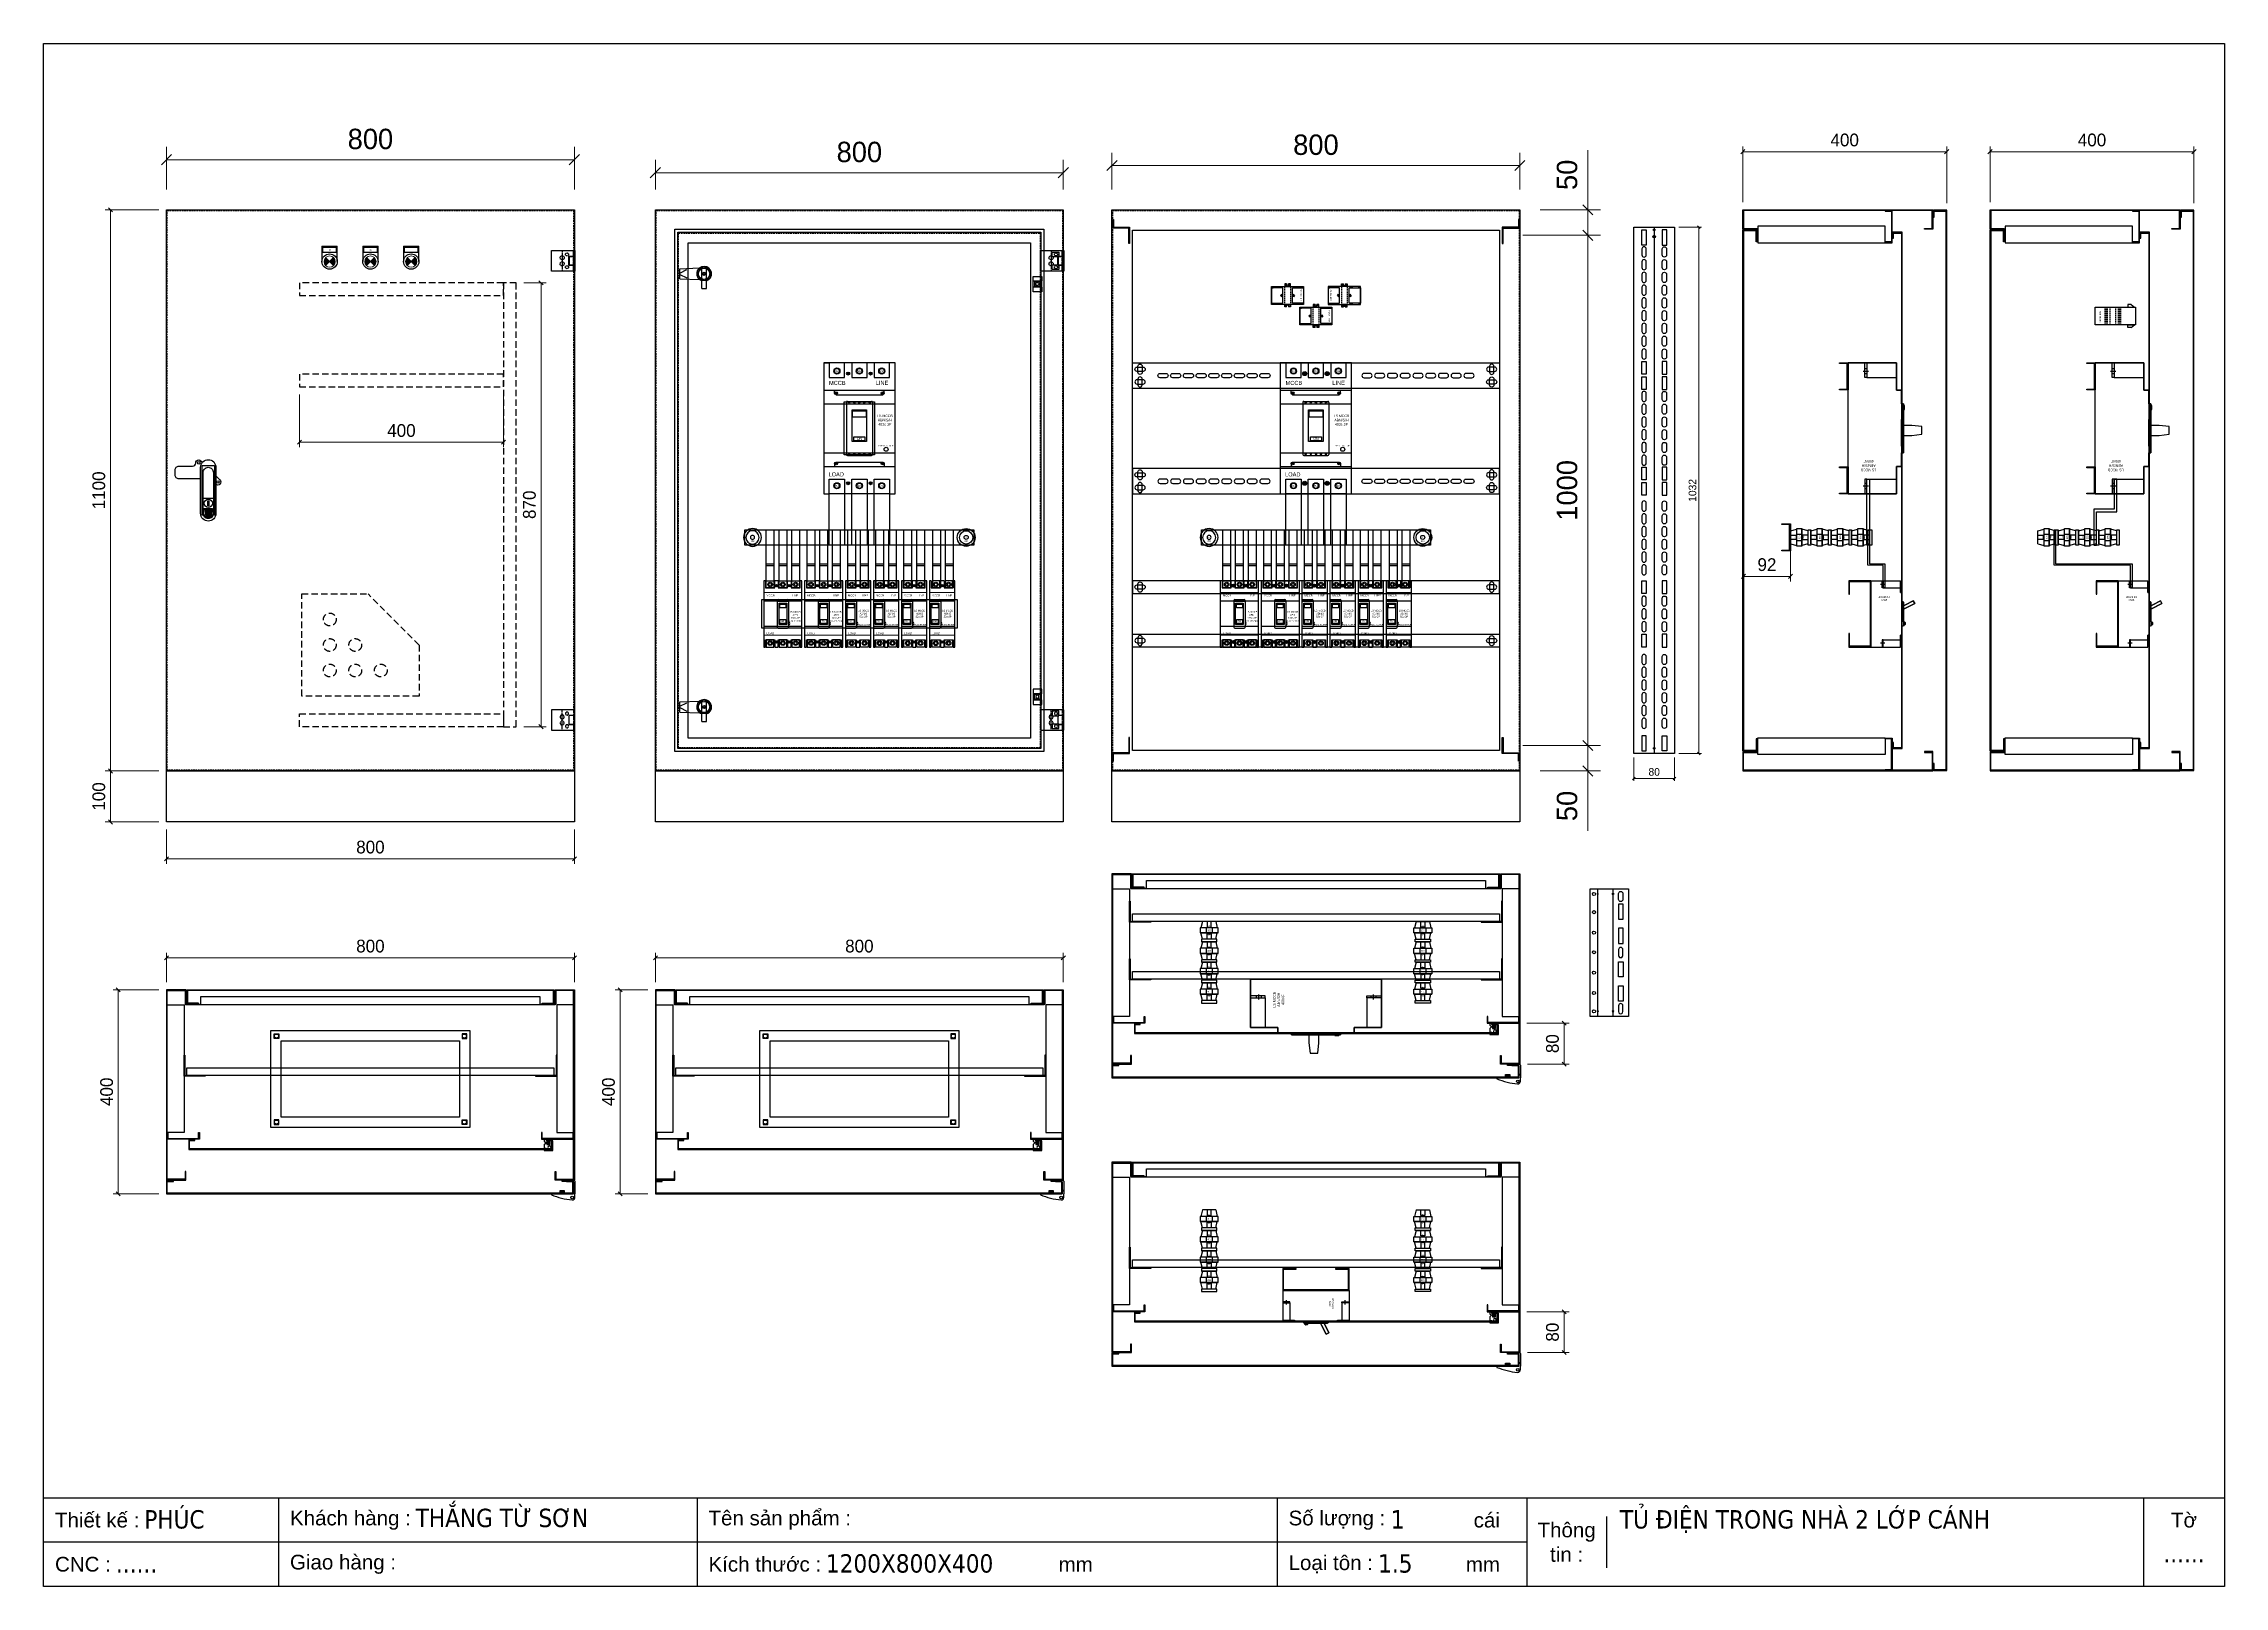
# Model space of a CAD drawing. Header units: millimetres. Extents: x 0 to 4277, y 0 to 3024.
import ezdxf
from ezdxf.enums import TextEntityAlignment as Align

# ---------------------------------------------------------------- set-up
doc = ezdxf.new("R2010")
doc.units = ezdxf.units.MM
for name, pattern in [('ASVLTYPE', [0.75, 0.5, -0.25]), ('HIDDEN2', [4.7625, 3.175, -1.5875]), ('HIDDENX2', [19.05, 12.7, -6.35])]:
    doc.linetypes.add(name, pattern=pattern)
for name, color, linetype in [('01', 7, 'HIDDEN2'), ('CNC', 7, 'Continuous'), ('DIM', 253, 'Continuous'), ('HEATER', 1, 'Continuous')]:
    doc.layers.add(name, color=color, linetype=linetype)
doc.layers.add('07', color=5, linetype='Continuous', lineweight=5)
doc.layers.add('E_Electrical Equipment', color=35, linetype='Continuous', lineweight=5)
doc.styles.add('Arial', font='arial.ttf')
doc.styles.add('Arial-Black', font='txt')
doc.styles.add('Tahoma (Input Text)', font='tahoma.ttf')
doc.dimstyles.new('Dim-15', dxfattribs={"dimtxt": 15, "dimasz": 5, "dimexe": 5, "dimexo": 8, "dimgap": 5, "dimtad": 1, "dimdec": 0, "dimtxsty": 'Standard', "dimblk": 'OBLIQUE', "dimcen": 10, "dimclrd": 5, "dimclre": 5, "dimclrt": 3, "dimazin": 3, "dimtfac": 1, "dimtdec": 0, "dimtmove": 0, "dimatfit": 3, "dimldrblk": 'OBLIQUE', "dimlwd": 9, "dimlwe": 9})
doc.dimstyles.new('Dim-25', dxfattribs={"dimtxt": 25, "dimasz": 8, "dimexe": 10, "dimexo": 15, "dimgap": 10, "dimtad": 1, "dimdec": 0, "dimtxsty": 'Standard', "dimblk": 'OBLIQUE', "dimcen": 10, "dimclrd": 5, "dimclre": 5, "dimclrt": 3, "dimazin": 3, "dimtfac": 1, "dimtdec": 0, "dimtmove": 0, "dimatfit": 3, "dimldrblk": 'OBLIQUE', "dimlwd": 9, "dimlwe": 9})
doc.dimstyles.new('Dim-40', dxfattribs={"dimtxt": 40, "dimasz": 20, "dimexe": 25, "dimexo": 40, "dimgap": 20, "dimtad": 1, "dimdec": 0, "dimtxsty": 'Standard', "dimblk": 'OBLIQUE', "dimcen": 15, "dimclrd": 5, "dimclre": 5, "dimclrt": 3, "dimazin": 3, "dimtfac": 1, "dimtdec": 0, "dimtmove": 0, "dimatfit": 3, "dimldrblk": 'ARCHTICK', "dimlwd": 9, "dimlwe": 9})

# ---------------------------------------------------------------- blocks, each defined once
blk = doc.blocks.new('khungtenAsean2')
at = {"color": 7}
for p, q in [((2970, -1980), (0, -1980)), ((320, -1980), (320, -2100)), ((890, -1980), (890, -2100)), ((1680, -1980), (1680, -2100)), ((2020, -1980), (2020, -2100)), ((2860, -1980), (2860, -2100)), ((2128.3, -2005), (2128.3, -2075)), ((2020, -2040), (0, -2040))]:
    blk.add_line(p, q, dxfattribs=at)
blk.add_lwpolyline([(0, 0), (2970, 0), (2970, -2100), (0, -2100)], close=True, dxfattribs=at)
at = {"color": 2, "char_height": 20, "style": 'Arial'}
for s, insert, width, attachment_point in [('  Thiết kế :', (0, -2010), 917.634, 4), ('  Khách hàng :', (320, -2010), 917.634, 4), ('  Tên sản phẩm :', (890, -2010), 917.634, 4), ('  Số lượng :', (1680, -2010), 917.634, 4), ('cái', (1947.6, -2010), 917.634, 4), ('Thông\\Ptin :', (2074.2, -2040), 108.311, 5), ('Tờ', (2915, -2010), 110, 5), ('  CNC :', (0, -2070), 917.634, 4), ('  Giao hàng :', (320, -2070), 917.634, 4), ('  Kích thước :', (890, -2070), 917.634, 4), ('mm', (1382.3, -2070), 917.634, 4), ('  Loại tôn :', (1680, -2070), 917.634, 4), ('mm', (1936.9, -2070), 917.634, 4)]:
    blk.add_mtext(s, dxfattribs=dict(at, insert=insert, width=width, attachment_point=attachment_point))
at = {"color": 1, "style": 'Tahoma (Input Text)', "flags": 8}
for tag, p in [('#01', (137.1, -2021.3)), ('#03', (506.6, -2019.3)), ('#05', (1106.6, -2021.3)), ('#07', (1834.7, -2021.3)), ('#09', (2146.7, -2021.3)), ('#02', (98.5, -2081.3)), ('#04', (486.1, -2081.3)), ('#06', (1065.3, -2081.3)), ('#08', (1817.4, -2081.3)), ('#10', (2146.7, -2081.3))]:
    blk.add_attdef(tag, p, '', height=25, dxfattribs=at)
blk.add_attdef('#11', text='', height=25, dxfattribs=at).set_placement((2915, -2067.3), align=Align.CENTER)
blk = doc.blocks.new('*D1')
at = {"color": 0, "linetype": 'ByBlock', "lineweight": -2}
for p, q in [((135, 2694.3), (127, 2702.3)), ((127, 1602.3), (135, 1594.3))]:
    blk.add_line(p, q, dxfattribs=at)
at = {"layer": 'Defpoints', "color": 0, "transparency": 16777216}
for p in [(240.9, 2698.3), (131, 1598.3), (240.9, 1598.3)]:
    blk.add_point(p, dxfattribs=at)
at = {"layer": 'DIM', "color": 5, "lineweight": 9, "transparency": 16777216}
for p, q in [((225.9, 2698.3), (121, 2698.3)), ((131, 2698.3), (131, 1598.3)), ((225.9, 1598.3), (121, 1598.3))]:
    blk.add_line(p, q, dxfattribs=at)
at = {"layer": 'DIM', "color": 3, "transparency": 16777216, "insert": (108.3, 2148.3), "char_height": 25, "attachment_point": 5, "rotation": 90}
blk.add_mtext('1100', dxfattribs=at)
blk = doc.blocks.new('_Oblique')
at = {"color": 0, "linetype": 'ByBlock', "lineweight": -2}
blk.add_line((-0.5, -0.5), (0.5, 0.5), dxfattribs=at)
blk = doc.blocks.new('*D2')
at = {"color": 0, "linetype": 'ByBlock', "lineweight": -2}
for p, q in [((244.9, 1430.2), (236.9, 1422.2)), ((1036.9, 1422.2), (1044.9, 1430.2))]:
    blk.add_line(p, q, dxfattribs=at)
at = {"layer": 'Defpoints', "color": 0, "transparency": 16777216}
for p in [(240.9, 1498.3), (1040.9, 1498.3), (1040.9, 1426.2)]:
    blk.add_point(p, dxfattribs=at)
at = {"layer": 'DIM', "color": 5, "lineweight": 9, "transparency": 16777216}
for p, q in [((240.9, 1483.3), (240.9, 1416.2)), ((1040.9, 1483.3), (1040.9, 1416.2)), ((240.9, 1426.2), (1040.9, 1426.2))]:
    blk.add_line(p, q, dxfattribs=at)
at = {"layer": 'DIM', "color": 3, "transparency": 16777216, "insert": (640.9, 1449), "char_height": 25, "attachment_point": 5}
blk.add_mtext('800', dxfattribs=at)
blk = doc.blocks.new('AB301-2-1')
at = {"linetype": 'Continuous'}
h = blk.add_hatch(dxfattribs=at)
h.set_pattern_fill('ACAD_ISO09W100', color=1, scale=0.2)
h.set_pattern_definition([(0, (-368.0181, 398.3814), (0, 1), [4.8, -0.6, 1.2, -0.6, 1.2, -0.6])])
h.paths.add_polyline_path([(-4.1, -88.5, 0.118404), (0, -89.5, 0.118404), (4.1, -88.5), (7, -72), (-7, -72)])
at = {"color": 1, "linetype": 'Continuous'}
for p, q in [((-10, -50.5), (10, -50.5)), ((-7, -72), (7, -72)), ((-7, -72), (-4.1, -88.5)), ((7, -72), (4.1, -88.5))]:
    blk.add_line(p, q, dxfattribs=at)
for points in [[(-15, -12.5), (-57.5, -12.5, -0.414214), (-65, -5), (-65, 5, -0.414214), (-57.5, 12.5), (-30.7, 12.5, 0.414214), (-24.7, 18.5), (-24.7, 18.7)], [(-24.7, 18.7, -0.198912), (-23, 23), (-23, 23, -0.414214), (-14.5, 23), (-11.3, 19.8)], [(15, -6.5), (23, -14.5, -0.414214), (23, -23), (23, -23, -0.381561), (15, -23.4, -0.381561)]]:
    blk.add_lwpolyline(points, format="xyb", dxfattribs=at)
for points in [[(0, 25), (0, 25, -0.414214), (15, 10), (15, -80.5, -0.414214), (0, -95.5), (0, -95.5, -0.414214), (-15, -80.5), (-15, 10, -0.414214)], [(0, 10, -0.414214), (10, 0), (10, -80.5, -0.414214), (0, -90.5, -0.414214), (-10, -80.5), (-10, 0, -0.414214)], [(9, -72.5), (9, -80.5, -0.414214), (0, -89.5, -0.414214), (-9, -80.5), (-9, -72.5, -0.414214), (-7, -70.5), (7, -70.5, -0.414214)]]:
    blk.add_lwpolyline(points, format="xyb", close=True, dxfattribs=at)
at = {"color": 2, "linetype": 'Continuous'}
blk.add_lwpolyline([(-12, 13.3), (12, 13.3), (12, -83.7), (-12, -83.7)], close=True, dxfattribs=at)
at = {"color": 1, "linetype": 'Continuous'}
blk.add_lwpolyline([(-1, -55.5), (1, -55.5), (1, -65.5), (-1, -65.5)], close=True, dxfattribs=at)
for centre, radius in [((-18.7, 18.7), 2.5), ((18.7, -18.7), 2.5), ((0, -60.5), 8)]:
    blk.add_circle(centre, radius, dxfattribs=at)
blk = doc.blocks.new('HL044-1.3-C')
at = {"color": 1, "linetype": 'HIDDEN2', "ltscale": 0.5}
for p, q in [((-25, 40), (-25, 0)), ((-3, 0), (-3, 40))]:
    blk.add_line(p, q, dxfattribs=at)
at = {"color": 1}
for p, q in [((-12, 29), (0, 29)), ((-12, 11), (-12, 29)), ((0, 11), (-12, 11)), ((-11, 28.5), (0, 28.5)), ((-11, 28.5), (-11, 11.5)), ((0, 11.5), (-11, 11.5))]:
    blk.add_line(p, q, dxfattribs=at)
blk.add_lwpolyline([(-46, 40), (0, 40), (0, 0), (-46, 0)], close=True, dxfattribs=at)
at = {"color": 1, "linetype": 'HIDDEN2', "ltscale": 0.5}
for centre, radius in [((-25, 26), 4), ((-25, 14), 4), ((-15.5, 32.5), 3), ((-15.5, 7.5), 3)]:
    blk.add_circle(centre, radius, dxfattribs=at)
blk = doc.blocks.new('*D3')
at = {"color": 0, "linetype": 'ByBlock', "lineweight": -2}
for p, q in [((135, 1594.3), (127, 1602.3)), ((127, 1502.3), (135, 1494.3))]:
    blk.add_line(p, q, dxfattribs=at)
at = {"layer": 'Defpoints', "color": 0, "transparency": 16777216}
for p in [(240.9, 1598.3), (131, 1498.3), (240.9, 1498.3)]:
    blk.add_point(p, dxfattribs=at)
at = {"layer": 'DIM', "color": 5, "lineweight": 9, "transparency": 16777216}
for p, q in [((225.9, 1598.3), (121, 1598.3)), ((131, 1598.3), (131, 1498.3)), ((225.9, 1498.3), (121, 1498.3))]:
    blk.add_line(p, q, dxfattribs=at)
at = {"layer": 'DIM', "color": 3, "transparency": 16777216, "insert": (108.3, 1548.3), "char_height": 25, "attachment_point": 5, "rotation": 90}
blk.add_mtext('100', dxfattribs=at)
blk = doc.blocks.new('SDGFGHGHG')
at = {"layer": 'HEATER'}
for p, q in [((860892.9, 570780.5), (860931.6, 570782)), ((860935.9, 570742), (860935.9, 570784.3)), ((860944.9, 570742), (860944.9, 570784.3)), ((860892.9, 570760.5), (860892.9, 570780.5)), ((860892.9, 570771.9), (860906.3, 570778.7)), ((860892.9, 570769.1), (860906.3, 570762.4)), ((860892.9, 570760.5), (860931.6, 570759.1)), ((860935.9, 570742), (860944.9, 570742)), ((860937.5, 570771.3), (860939.5, 570771.3)), ((860937.5, 570769.8), (860939.5, 570769.8)), ((860939.5, 570773.5), (860939.5, 570771.3)), ((860939.5, 570769.8), (860939.5, 570767.6)), ((860941.3, 570773.5), (860941.3, 570771.3)), ((860941.3, 570771.3), (860943.4, 570771.3)), ((860941.3, 570769.8), (860941.3, 570767.6)), ((860941.3, 570769.8), (860943.4, 570769.8))]:
    blk.add_line(p, q, dxfattribs=at)
blk.add_circle((860940.4, 570770.5), 3.08, dxfattribs=at)
blk.add_arc((860940.4, 570770.5), 14.5, 288.08, 251.92, dxfattribs=at)
blk = doc.blocks.new('SĐFHGGH')
at = {"layer": 'HEATER'}
for points in [[(860928.8, 570702.4), (860927.4, 570702.4), (860927.4, 570708.4), (860928.8, 570708.4)], [(860943.4, 570717), (860943.4, 570718.4), (860937.4, 570718.4), (860937.4, 570717)], [(860952.1, 570702.4), (860953.4, 570702.4), (860953.4, 570708.4), (860952.1, 570708.4)], [(860943.4, 570693.8), (860943.4, 570692.4), (860937.4, 570692.4), (860937.4, 570693.8)]]:
    blk.add_lwpolyline(points, dxfattribs=at)
for start, end in [(104.4775, 165.5225), (194.4775, 255.5225), (14.4775, 75.5225), (284.4775, 345.5225)]:
    blk.add_arc((860940.4, 570705.4), 12, start, end, dxfattribs=at)
blk = doc.blocks.new('MS722')
for name, p in [('SDGFGHGHG', (-860940.4, -570770.5)), ('SĐFHGGH', (-860940.4, -570705.4))]:
    blk.add_blockref(name, p)
blk = doc.blocks.new('HL003-2-2')
at = {"color": 1}
for p, q in [((15, 21), (15, 12)), ((15, -9), (15, 0)), ((16, 12), (17, 12)), ((16, 0), (17, 0))]:
    blk.add_line(p, q, dxfattribs=at)
blk.add_lwpolyline([(17, 0), (17, -9), (0, -9), (0, 21), (17, 21), (17, 12)], dxfattribs=at)
blk.add_lwpolyline([(0, 12), (16, 12), (16, 0), (0, 0)], close=True, dxfattribs=at)
blk.add_circle((8, 6), 3, dxfattribs=at)
blk = doc.blocks.new('HL003-2-3')
h = blk.add_hatch()
h.set_pattern_fill('ANSI31', color=2, scale=0.5, style=0)
h.set_pattern_definition([(45, (8435.407, 86016.9664), (-1.122532015, 1.122532015), [])])
h.paths.add_polyline_path([(11, 10), (5, 10), (5, 0), (11, 0)])
at = {"color": 1}
for p, q in [((0, 22), (17, 22)), ((0, 20), (0, 22)), ((0, 20), (15, 20)), ((4, 18), (0, 18)), ((0, 10), (0, 18)), ((0, 10), (8, 3)), ((0, 4), (3.4, 7)), ((0, 0), (0, 4)), ((16, 0), (0, 0)), ((4, 20), (4, 18)), ((17, 3), (8, 3)), ((15, 20), (15, 3)), ((16, 3), (16, 0)), ((17, 22), (17, 3))]:
    blk.add_line(p, q, dxfattribs=at)
at = {"color": 2}
blk.add_lwpolyline([(5, 10), (11, 10), (11, 0), (5, 0)], close=True, dxfattribs=at)
at = {"color": 1}
blk.add_circle((10, 16), 3, dxfattribs=at)
blk.add_circle((10, 16), 3, dxfattribs=at)
blk = doc.blocks.new('HL044-1.3-B')
h = blk.add_hatch()
h.set_pattern_fill('ANSI31', color=1, scale=0.3, style=0)
h.set_pattern_definition([(45, (-80982.31925, -42991.2648), (-0.673519209, 0.673519209), [])])
h.paths.add_polyline_path([(-15.5, 27), (-15.5, 24), (-9.5, 24), (-9.5, 27)])
at = {"color": 1}
for p, q in [((0, 0), (-43, 0)), ((-43, 0), (-43, -2)), ((-25, 6.5), (-25, 0)), ((-25, 6.5), (-19, 5.9)), ((-25, 5.5), (-19, 4.9)), ((-25, 4.5), (-19, 3.9)), ((-25, 3.5), (-19, 2.9)), ((-25, 2.5), (-19, 1.9)), ((-25, 1.5), (-19, 0.9)), ((-25, 0.5), (-19.7, 0)), ((-22, 24), (-22, 27)), ((-22, 27), (1, 27)), ((-1, 24), (-22, 24)), ((-19, 6.5), (-19, 0)), ((-15.5, 24), (-15.5, 27)), ((-9.5, 24), (-9.5, 27)), ((0, 23), (0, 0)), ((0, 7.5), (3, 7.5)), ((0, 6), (3, 6)), ((3, 25), (3, 0)), ((3, -6.5), (3, 0))]:
    blk.add_line(p, q, dxfattribs=at)
blk.add_lwpolyline([(-26, 6.5), (-18, 6.5), (-18, 0), (-26, 0)], close=True, dxfattribs=at)
blk.add_circle((-2.3, -7), 2.55, dxfattribs=at)
for centre, radius, start, end in [((-1, 23), 1, 0, 90), ((1, 25), 2, 0, 90), ((15.4, 147.7), 160.7, 248.6705, 263.5901), ((-2.5, -6.5), 5.5, 270, 0)]:
    blk.add_arc(centre, radius, start, end, dxfattribs=at)
blk = doc.blocks.new('*D4')
at = {"color": 0, "linetype": 'ByBlock', "lineweight": -2}
for p, q in [((3038.3, 2688.3), (3018.3, 2708.3)), ((3018.3, 2658.3), (3038.3, 2638.3))]:
    blk.add_line(p, q, dxfattribs=at)
at = {"layer": 'Defpoints', "color": 0, "transparency": 16777216}
for p in [(2895.2, 2698.3), (2860.7, 2648.3), (3028.3, 2648.3)]:
    blk.add_point(p, dxfattribs=at)
at = {"layer": 'DIM', "color": 5, "lineweight": 9, "transparency": 16777216}
for p, q in [((3028.3, 2698.3), (3028.3, 2815.4)), ((2935.2, 2698.3), (3053.3, 2698.3)), ((3028.3, 2648.3), (3028.3, 2698.3)), ((2900.7, 2648.3), (3053.3, 2648.3))]:
    blk.add_line(p, q, dxfattribs=at)
at = {"layer": 'DIM', "color": 3, "transparency": 16777216, "insert": (2987.9, 2766.8), "char_height": 40, "attachment_point": 5, "rotation": 90}
blk.add_mtext('50', dxfattribs=at)
blk = doc.blocks.new('_ArchTick')
at = {"color": 0, "const_width": 0.15}
blk.add_lwpolyline([(-0.5, -0.5), (0.5, 0.5)], dxfattribs=at)
blk = doc.blocks.new('*D5')
at = {"color": 0, "linetype": 'ByBlock', "lineweight": -2}
for p, q in [((3038.3, 2638.3), (3018.3, 2658.3)), ((3018.3, 1658.3), (3038.3, 1638.3))]:
    blk.add_line(p, q, dxfattribs=at)
at = {"layer": 'Defpoints', "color": 0, "transparency": 16777216}
for p in [(2860.7, 2648.3), (2860.7, 1648.3), (3028.3, 1648.3)]:
    blk.add_point(p, dxfattribs=at)
at = {"layer": 'DIM', "color": 5, "lineweight": 9, "transparency": 16777216}
for p, q in [((2900.7, 2648.3), (3053.3, 2648.3)), ((3028.3, 2648.3), (3028.3, 1648.3)), ((2900.7, 1648.3), (3053.3, 1648.3))]:
    blk.add_line(p, q, dxfattribs=at)
at = {"layer": 'DIM', "color": 3, "transparency": 16777216, "insert": (2987.9, 2148.3), "char_height": 40, "attachment_point": 5, "rotation": 90}
blk.add_mtext('1000', dxfattribs=at)
blk = doc.blocks.new('*D6')
at = {"color": 0, "linetype": 'ByBlock', "lineweight": -2}
for p, q in [((3038.3, 1638.3), (3018.3, 1658.3)), ((3018.3, 1608.3), (3038.3, 1588.3))]:
    blk.add_line(p, q, dxfattribs=at)
at = {"layer": 'Defpoints', "color": 0, "transparency": 16777216}
for p in [(2860.7, 1648.3), (2895.2, 1598.3), (3028.3, 1598.3)]:
    blk.add_point(p, dxfattribs=at)
at = {"layer": 'DIM', "color": 5, "lineweight": 9, "transparency": 16777216}
for p, q in [((2900.7, 1648.3), (3053.3, 1648.3)), ((3028.3, 1648.3), (3028.3, 1598.3)), ((2935.2, 1598.3), (3053.3, 1598.3)), ((3028.3, 1598.3), (3028.3, 1481.1))]:
    blk.add_line(p, q, dxfattribs=at)
at = {"layer": 'DIM', "color": 3, "transparency": 16777216, "insert": (2987.9, 1529.7), "char_height": 40, "attachment_point": 5, "rotation": 90}
blk.add_mtext('50', dxfattribs=at)
blk = doc.blocks.new('Den XANH')
h = blk.add_hatch(color=5)
h.paths.add_polyline_path([(15, 15), (22.8, 7.2, 0.198912), (26, 15, 0.198912), (22.8, 22.8)])
h.paths.add_polyline_path([(15, 15), (7.2, 22.8, 0.198912), (4, 15, 0.198912), (7.2, 7.2)])
at = {"color": 7}
for p, q in [((0, 45), (30, 45)), ((0, 45), (0, 15)), ((30, 15), (30, 45))]:
    blk.add_line(p, q, dxfattribs=at)
blk.add_lwpolyline([(2, 43), (28, 43), (28, 33), (2, 33)], close=True, dxfattribs=at)
blk.add_circle((15, 15), 15, dxfattribs=at)
at = {"layer": '07', "color": 5, "linetype": 'Continuous', "lineweight": 5, "ltscale": 3}
for p, q in [((22.8, 22.8), (7.2, 7.2)), ((7.2, 22.8), (22.8, 7.2))]:
    blk.add_line(p, q, dxfattribs=at)
blk.add_circle((15, 15), 11, dxfattribs=at)
at = {"layer": '01', "color": 2, "linetype": 'Continuous', "lineweight": 5, "style": 'Arial-Black'}
blk.add_attdef('T-SP', text='', height=2.4, dxfattribs=at).set_placement((15.2, 36), align=Align.CENTER)
blk = doc.blocks.new('Den DO')
h = blk.add_hatch(color=1)
h.paths.add_polyline_path([(7.2, 7.2), (15, 15), (7.2, 22.8, 0.198912), (4, 15, 0.198912)])
h.paths.add_polyline_path([(26, 15, 0.198912), (22.8, 22.8), (15, 15), (22.8, 7.2, 0.198912)])
at = {"color": 7}
for p, q in [((0, 45), (30, 45)), ((0, 45), (0, 15)), ((30, 15), (30, 45))]:
    blk.add_line(p, q, dxfattribs=at)
blk.add_lwpolyline([(2, 43), (28, 43), (28, 33), (2, 33)], close=True, dxfattribs=at)
blk.add_circle((15, 15), 15, dxfattribs=at)
at = {"layer": '07', "color": 1, "linetype": 'Continuous', "lineweight": 5, "ltscale": 3}
for p, q in [((22.8, 22.8), (7.2, 7.2)), ((7.2, 22.8), (22.8, 7.2))]:
    blk.add_line(p, q, dxfattribs=at)
blk.add_circle((15, 15), 11, dxfattribs=at)
at = {"layer": '01', "color": 2, "linetype": 'Continuous', "lineweight": 5, "style": 'Arial-Black'}
blk.add_attdef('T-SP', text='', height=2.4, dxfattribs=at).set_placement((15.2, 36), align=Align.CENTER)
blk = doc.blocks.new('Den VANG')
h = blk.add_hatch(color=2)
h.paths.add_polyline_path([(22.8, 7.2, 0.198912), (26, 15, 0.198912), (22.8, 22.8), (15, 15)])
h.paths.add_polyline_path([(7.2, 7.2), (15, 15), (7.2, 22.8, 0.198912), (4, 15, 0.198912)])
at = {"color": 7}
for p, q in [((0, 45), (30, 45)), ((0, 45), (0, 15)), ((30, 15), (30, 45))]:
    blk.add_line(p, q, dxfattribs=at)
blk.add_lwpolyline([(2, 43), (28, 43), (28, 33), (2, 33)], close=True, dxfattribs=at)
blk.add_circle((15, 15), 15, dxfattribs=at)
at = {"layer": '07', "color": 2, "linetype": 'Continuous', "lineweight": 5, "ltscale": 3}
for p, q in [((22.8, 22.8), (7.2, 7.2)), ((7.2, 22.8), (22.8, 7.2))]:
    blk.add_line(p, q, dxfattribs=at)
blk.add_circle((15, 15), 11, dxfattribs=at)
at = {"layer": '01', "color": 2, "linetype": 'Continuous', "lineweight": 5, "style": 'Arial-Black'}
blk.add_attdef('T-SP', text='', height=2.4, dxfattribs=at).set_placement((15.2, 36), align=Align.CENTER)
blk = doc.blocks.new('*D7')
at = {"color": 0, "linetype": 'ByBlock', "lineweight": -2}
for p, q in [((3248.8, 2661.5), (3243.8, 2666.5)), ((3243.8, 1635), (3248.8, 1630))]:
    blk.add_line(p, q, dxfattribs=at)
at = {"layer": 'Defpoints', "color": 0, "transparency": 16777216}
for p in [(3198.6, 2664), (3198.6, 1632.5), (3246.3, 1632.5)]:
    blk.add_point(p, dxfattribs=at)
at = {"layer": 'DIM', "color": 5, "lineweight": 9, "transparency": 16777216}
for p, q in [((3206.6, 2664), (3251.3, 2664)), ((3246.3, 2664), (3246.3, 1632.5)), ((3206.6, 1632.5), (3251.3, 1632.5))]:
    blk.add_line(p, q, dxfattribs=at)
at = {"layer": 'DIM', "color": 3, "transparency": 16777216, "insert": (3233.7, 2148.3), "char_height": 15, "attachment_point": 5, "rotation": 90}
blk.add_mtext('1032', dxfattribs=at)
blk = doc.blocks.new('*D8')
at = {"color": 0, "linetype": 'ByBlock', "lineweight": -2}
for p, q in [((3121.1, 1586.2), (3116.1, 1581.2)), ((3196.1, 1581.2), (3201.1, 1586.2))]:
    blk.add_line(p, q, dxfattribs=at)
at = {"layer": 'Defpoints', "color": 0, "transparency": 16777216}
for p in [(3118.6, 1632.5), (3198.6, 1632.5), (3198.6, 1583.7)]:
    blk.add_point(p, dxfattribs=at)
at = {"layer": 'DIM', "color": 5, "lineweight": 9, "transparency": 16777216}
for p, q in [((3118.6, 1624.5), (3118.6, 1578.7)), ((3118.6, 1583.7), (3198.6, 1583.7)), ((3198.6, 1624.5), (3198.6, 1578.7))]:
    blk.add_line(p, q, dxfattribs=at)
at = {"layer": 'DIM', "color": 3, "transparency": 16777216, "insert": (3158.6, 1596.4), "char_height": 15, "attachment_point": 5}
blk.add_mtext('80', dxfattribs=at)
blk = doc.blocks.new('*D9')
at = {"color": 0, "linetype": 'ByBlock', "lineweight": -2}
for p, q in [((250.9, 2806.4), (230.9, 2786.4)), ((1030.9, 2786.4), (1050.9, 2806.4))]:
    blk.add_line(p, q, dxfattribs=at)
at = {"layer": 'Defpoints', "color": 0, "transparency": 16777216}
for p in [(1040.9, 2796.4), (240.9, 2698.3), (1040.9, 2698.3)]:
    blk.add_point(p, dxfattribs=at)
at = {"layer": 'DIM', "color": 5, "lineweight": 9, "transparency": 16777216}
for p, q in [((240.9, 2738.3), (240.9, 2821.4)), ((240.9, 2796.4), (1040.9, 2796.4)), ((1040.9, 2738.3), (1040.9, 2821.4))]:
    blk.add_line(p, q, dxfattribs=at)
at = {"layer": 'DIM', "color": 3, "transparency": 16777216, "insert": (640.9, 2836.9), "char_height": 40, "attachment_point": 5}
blk.add_mtext('800', dxfattribs=at)
blk = doc.blocks.new('*D10')
at = {"color": 0, "linetype": 'ByBlock', "lineweight": -2}
for p, q in [((1209.8, 2781), (1189.8, 2761)), ((1989.8, 2761), (2009.8, 2781))]:
    blk.add_line(p, q, dxfattribs=at)
at = {"layer": 'Defpoints', "color": 0, "transparency": 16777216}
for p in [(1999.8, 2771), (1199.8, 2698.3), (1999.8, 2698.3)]:
    blk.add_point(p, dxfattribs=at)
at = {"layer": 'DIM', "color": 5, "lineweight": 9, "transparency": 16777216}
for p, q in [((1199.8, 2738.3), (1199.8, 2796)), ((1999.8, 2738.3), (1999.8, 2796)), ((1199.8, 2771), (1999.8, 2771))]:
    blk.add_line(p, q, dxfattribs=at)
at = {"layer": 'DIM', "color": 3, "transparency": 16777216, "insert": (1599.8, 2811.4), "char_height": 40, "attachment_point": 5}
blk.add_mtext('800', dxfattribs=at)
blk = doc.blocks.new('*D11')
at = {"color": 0, "linetype": 'ByBlock', "lineweight": -2}
for p, q in [((2105.2, 2795.2), (2085.2, 2775.2)), ((2885.2, 2775.2), (2905.2, 2795.2))]:
    blk.add_line(p, q, dxfattribs=at)
at = {"layer": 'Defpoints', "color": 0, "transparency": 16777216}
for p in [(2895.2, 2785.2), (2095.2, 2698.3), (2895.2, 2698.3)]:
    blk.add_point(p, dxfattribs=at)
at = {"layer": 'DIM', "color": 5, "lineweight": 9, "transparency": 16777216}
for p, q in [((2095.2, 2738.3), (2095.2, 2810.2)), ((2095.2, 2785.2), (2895.2, 2785.2)), ((2895.2, 2738.3), (2895.2, 2810.2))]:
    blk.add_line(p, q, dxfattribs=at)
at = {"layer": 'DIM', "color": 3, "transparency": 16777216, "insert": (2495.2, 2825.6), "char_height": 40, "attachment_point": 5}
blk.add_mtext('800', dxfattribs=at)
blk = doc.blocks.new('f3daunguoc')
at = {"layer": 'CNC', "color": 2, "lineweight": -3}
blk.add_circle((0, 0), 1.5, dxfattribs=at)
blk = doc.blocks.new('f2dauxuoi')
at = {"layer": 'CNC', "color": 2, "lineweight": -3}
blk.add_circle((0, 0), 1, dxfattribs=at)
blk = doc.blocks.new('ga tai lieu')
at = {"color": 7, "linetype": 'HIDDENX2'}
for p, q in [((0, 0), (0, 200)), ((0, 200), (130, 200)), ((230, 100), (130, 200)), ((230, 100), (230, 0)), ((230, 0), (0, 0))]:
    blk.add_line(p, q, dxfattribs=at)
for centre in [(55, 150), (55, 100), (105, 100), (55, 50), (105, 50), (155, 50)]:
    blk.add_circle(centre, 12.5, dxfattribs=at)
blk = doc.blocks.new('*D12')
at = {"color": 0, "linetype": 'ByBlock', "lineweight": -2}
for p, q in [((2985.9, 1099.8), (2977.9, 1107.8)), ((2977.9, 1027.8), (2985.9, 1019.8))]:
    blk.add_line(p, q, dxfattribs=at)
at = {"layer": 'Defpoints', "color": 0, "transparency": 16777216}
for p in [(2893.7, 1103.8), (2981.9, 1103.8), (2895.2, 1023.8)]:
    blk.add_point(p, dxfattribs=at)
at = {"layer": 'DIM', "color": 5, "lineweight": 9, "transparency": 16777216}
for p, q in [((2908.7, 1103.8), (2991.9, 1103.8)), ((2981.9, 1023.8), (2981.9, 1103.8)), ((2910.2, 1023.8), (2991.9, 1023.8))]:
    blk.add_line(p, q, dxfattribs=at)
at = {"layer": 'DIM', "color": 3, "transparency": 16777216, "insert": (2959.1, 1063.8), "char_height": 25, "attachment_point": 5, "rotation": 90}
blk.add_mtext('80', dxfattribs=at)
blk = doc.blocks.new('*D13')
at = {"color": 0, "linetype": 'ByBlock', "lineweight": -2}
for p, q in [((150.4, 1165.4), (142.4, 1173.4)), ((142.4, 773.4), (150.4, 765.4))]:
    blk.add_line(p, q, dxfattribs=at)
at = {"layer": 'Defpoints', "color": 0, "ltscale": 3, "transparency": 16777216}
for p in [(240.9, 1169.4), (146.4, 769.4), (240.9, 769.4)]:
    blk.add_point(p, dxfattribs=at)
at = {"layer": 'DIM', "color": 5, "lineweight": 9, "ltscale": 3, "transparency": 16777216}
for p, q in [((225.9, 1169.4), (136.4, 1169.4)), ((146.4, 1169.4), (146.4, 769.4)), ((225.9, 769.4), (136.4, 769.4))]:
    blk.add_line(p, q, dxfattribs=at)
at = {"layer": 'DIM', "color": 3, "ltscale": 3, "transparency": 16777216, "insert": (123.7, 969.4), "char_height": 25, "attachment_point": 5, "rotation": 90}
blk.add_mtext('400', dxfattribs=at)
blk = doc.blocks.new('1 400AF 3P')
at = {"color": 4}
for p, q in [((45, -21), (51, -21)), ((48, -18), (48, -24)), ((89, -21), (95, -21)), ((92, -18), (92, -24)), ((45, -236), (51, -236)), ((48, -233), (48, -239)), ((89, -236), (95, -236)), ((92, -233), (92, -239))]:
    blk.add_line(p, q, dxfattribs=at)
for p, q in [((0, -53.5), (140, -53.5)), ((0, -80.5), (140, -80.5)), ((21.5, -59.6), (21.5, -53.5)), ((22.9, -59.6), (25.7, -59.6)), ((24.3, -58.2), (24.3, -61)), ((24.3, -62.4), (115.7, -62.4)), ((44.5, -77.5), (44.5, -179.5)), ((46.5, -75.5), (93.5, -75.5)), ((95.5, -77.5), (95.5, -179.5)), ((117.1, -59.6), (114.3, -59.6)), ((115.7, -58.2), (115.7, -61)), ((118.5, -59.6), (118.5, -53.5)), ((0, -176.5), (140, -176.5)), ((0, -203.5), (140, -203.5)), ((21.5, -197.4), (21.5, -203.5)), ((22.9, -197.4), (25.7, -197.4)), ((24.3, -194.6), (115.7, -194.6)), ((24.3, -198.8), (24.3, -196)), ((46.5, -181.5), (93.5, -181.5)), ((117.1, -197.4), (114.3, -197.4)), ((115.7, -198.8), (115.7, -196)), ((118.5, -197.4), (118.5, -203.5))]:
    blk.add_line(p, q)
at = {"lineweight": 30}
for points in [[(11, 0), (0, 0), (0, -257), (11, -257)], [(11, 0), (11, -29), (41, -29), (41, 0)], [(55, 0), (41, 0)], [(55, 0), (55, -29), (85, -29), (85, 0)], [(99, 0), (85, 0)], [(99, 0), (99, -29), (129, -29), (129, 0)], [(129, -257), (140, -257), (140, 0), (129, 0)], [(11, -257), (11, -228), (41, -228), (41, -257)], [(55, -257), (55, -228), (85, -228), (85, -257)], [(99, -257), (99, -228), (129, -228), (129, -257)], [(55, -257), (41, -257)], [(99, -257), (85, -257)]]:
    blk.add_lwpolyline(points, dxfattribs=at)
for points in [[(0, 0), (11, 0)], [(0, -257), (11, -257)], [(129, -257), (140, -257)]]:
    blk.add_lwpolyline(points)
for points in [[(55.7, -92.4), (84.3, -92.4), (84.3, -154.3), (55.7, -154.3)], [(56.6, -93.8), (83.4, -93.8), (83.4, -106.4), (56.6, -106.4)], [(59.4, -144.8), (80.6, -144.8), (80.6, -152.9), (59.4, -152.9)]]:
    blk.add_lwpolyline(points, close=True)
for centre, radius in [((26, -16), 5), ((70, -16), 5), ((114, -16), 5), ((24.3, -59.6), 2.8), ((50, -78), 1.34), ((60, -78), 1.34), ((70, -78), 1.34), ((80, -78), 1.34), ((90, -78), 1.34), ((115.7, -59.6), 2.8), ((122.5, -169.5), 3.94), ((24.3, -197.4), 2.8), ((50, -179), 1.34), ((60, -179), 1.34), ((70, -179), 1.34), ((80, -179), 1.34), ((90, -179), 1.34), ((115.7, -197.4), 2.8), ((26, -241), 5), ((70, -241), 5), ((114, -241), 5)]:
    blk.add_circle(centre, radius)
for centre, start, end in [((46.5, -77.5), 90, 180), ((93.5, -77.5), 0, 90), ((46.5, -179.5), 180, 270), ((93.5, -179.5), 270, 0)]:
    blk.add_arc(centre, 2, start, end)
at = {"attachment_point": 1}
for s, width, insert, char_height in [('MCCB', 31.359, (10.5, -35.3), 8), ('M10', 4.303, (21.6, -14.7), 3), ('M10', 4.303, (66.1, -14.7), 3), ('LINE', 31.359, (102.2, -35.2), 8), ('M10', 4.303, (110.8, -14.8), 3), ('ON', 12.238, (64.9, -146.3), 5), ('PUSH TO TRIP', 29.713, (107.6, -160.9), 3), ('LOAD', 31.359, (9.6, -214.6), 8), ('M10', 4.303, (22.1, -239.7), 3), ('M10', 4.303, (66.1, -239.7), 3), ('M10', 4.303, (110.1, -239.7), 3)]:
    blk.add_mtext_dynamic_manual_height_columns(s, width=width, gutter_width=1, heights=[0], dxfattribs=dict(at, insert=insert, char_height=char_height))
at = {"color": 4, "char_height": 2, "attachment_point": 1}
for insert in [(46.1, -19.8), (90.1, -19.8), (46.1, -234.8), (90.1, -234.8)]:
    blk.add_mtext_dynamic_manual_height_columns('M6', width=4.303, gutter_width=1, heights=[0], dxfattribs=dict(at, insert=insert))
blk = doc.blocks.new('LS 400AF 3P')
at = {"color": 1}
for points in [[(11, -29), (41, -29), (41, 0), (11, 0)], [(11, -228), (41, -228), (41, -257), (11, -257)]]:
    blk.add_lwpolyline(points, close=True, dxfattribs=at)
at = {"color": 2}
for points in [[(55, -29), (85, -29), (85, 0), (55, 0)], [(55, -228), (85, -228), (85, -257), (55, -257)]]:
    blk.add_lwpolyline(points, close=True, dxfattribs=at)
at = {"color": 5}
for points in [[(99, -29), (129, -29), (129, 0), (99, 0)], [(99, -228), (129, -228), (129, -257), (99, -257)]]:
    blk.add_lwpolyline(points, close=True, dxfattribs=at)
at = {"color": 1}
for centre in [(26, -16), (26, -241)]:
    blk.add_circle(centre, 6, dxfattribs=at)
at = {"color": 4}
for centre in [(48, -21), (92, -21), (48, -236), (92, -236)]:
    blk.add_circle(centre, 3, dxfattribs=at)
at = {"color": 2}
for centre in [(70, -16), (70, -241)]:
    blk.add_circle(centre, 6, dxfattribs=at)
at = {"color": 5}
for centre in [(114, -16), (114, -241)]:
    blk.add_circle(centre, 6, dxfattribs=at)
blk.add_blockref('1 400AF 3P', (0, 0))
at = {"insert": (101, -101.4), "char_height": 5, "attachment_point": 1}
blk.add_mtext_dynamic_manual_height_columns('\\pi3.7598;{\\C1;LS MCCB\\P\\pi5.15134;ABN/S/H\\P\\pi6.03128;403c-3P}', width=37.687, gutter_width=1, heights=[0], dxfattribs=at)
blk = doc.blocks.new('CB LS 30AF 3P')
at = {"lineweight": 30}
blk.add_line((46.5, 0), (53.5, 0), dxfattribs=at)
for p, q in [((75, -40), (0, -40)), ((26.5, -39.1), (26.5, -90.9)), ((26.5, -40), (48.5, -40)), ((28.5, -37.1), (46.5, -37.1)), ((48.5, -39.1), (48.5, -90.9)), ((30, -44.3), (45, -44.3)), ((30, -85.7), (30, -44.3)), ((31.5, -45.9), (43.5, -45.9)), ((31.5, -53.4), (31.5, -45.9)), ((43.5, -53.4), (31.5, -53.4)), ((31.5, -76.4), (43.5, -76.4)), ((31.5, -83.9), (31.5, -76.4)), ((43.5, -83.9), (31.5, -83.9)), ((43.5, -45.9), (43.5, -53.4)), ((43.5, -76.4), (43.5, -83.9)), ((45, -44.3), (45, -85.7)), ((75, -90), (0, -90)), ((28.5, -92.9), (46.5, -92.9)), ((45, -85.7), (30, -85.7))]:
    blk.add_line(p, q)
at = {"color": 4}
for p, q in [((23, -9.8), (27, -9.8)), ((25, -7.8), (25, -11.8)), ((52, -9.8), (48, -9.8)), ((50, -7.8), (50, -11.8)), ((27, -120.2), (23, -120.2)), ((25, -118.2), (25, -122.2)), ((48, -120.2), (52, -120.2)), ((50, -118.2), (50, -122.2))]:
    blk.add_line(p, q, dxfattribs=at)
at = {"lineweight": 30}
for points in [[(3.5, 0), (0, 0), (0, -130), (3.5, -130)], [(3.5, 0), (3.5, -14), (21.5, -14), (21.5, 0)], [(28.5, 0), (21.5, 0)], [(28.5, 0), (28.5, -14), (46.5, -14), (46.5, 0)], [(53.5, 0), (53.5, -14), (71.5, -14), (71.5, 0)], [(71.5, -130), (75, -130), (75, 0), (71.5, 0)], [(3.5, -130), (3.5, -116), (21.5, -116), (21.5, -130)], [(28.5, -130), (28.5, -116), (46.5, -116), (46.5, -130)], [(53.5, -130), (53.5, -116), (71.5, -116), (71.5, -130)], [(21.5, -130), (28.5, -130)], [(46.5, -130), (53.5, -130)]]:
    blk.add_lwpolyline(points, dxfattribs=at)
for centre, radius, start, end in [((28.5, -39.1), 2, 90, 180), ((46.5, -39.1), 2, 0, 90), ((48.5, -84), 2.5, 270, 90), ((28.5, -90.9), 2, 180, 270), ((46.5, -90.9), 2, 270, 0)]:
    blk.add_arc(centre, radius, start, end)
at = {"layer": 'E_Electrical Equipment', "color": 0}
for p, q in [((21.5, 0), (28.5, 0)), ((75, -23), (0, -23)), ((75, -107), (0, -107)), ((21.5, -130), (28.5, -130)), ((46.5, -130), (53.5, -130))]:
    blk.add_line(p, q, dxfattribs=at)
for centre in [(12.5, -7.5), (37.5, -7.5), (62.5, -7.5), (12.5, -122.5), (37.5, -122.5), (62.5, -122.5)]:
    blk.add_circle(centre, 2.5, dxfattribs=at)
blk.add_text('ON', height=3).set_placement((33.8, -81))
at = {"attachment_point": 1}
for s, width, insert, char_height in [('MCCB', 14.078, (5, -27), 4), ('LINE', 14.078, (55.5, -27), 4), ('PUSH TO TRIP', 37.658, (49.5, -78), 2.5), ('LOAD', 14.078, (5.5, -101), 4)]:
    blk.add_mtext_dynamic_manual_height_columns(s, width=width, gutter_width=1, heights=[0], dxfattribs=dict(at, insert=insert, char_height=char_height))
at = {"color": 3, "char_height": 1.5, "attachment_point": 1}
for insert in [(11.3, -6.6), (36.3, -6.6), (61.3, -6.6), (11.3, -121.6), (36.3, -121.6), (61.3, -121.6)]:
    blk.add_mtext_dynamic_manual_height_columns('{\\C7;M5}', width=4.338, gutter_width=1, heights=[0], dxfattribs=dict(at, insert=insert))
at = {"color": 1, "char_height": 1.5}
for insert, attachment_point in [((23.8, -8.8), 1), ((51.2, -8.8), 3), ((26.2, -119.3), 3), ((48.8, -119.3), 1)]:
    blk.add_mtext_dynamic_manual_height_columns('M5', width=4.338, gutter_width=1, heights=[0], dxfattribs=dict(at, insert=insert, attachment_point=attachment_point))
blk = doc.blocks.new('LS 100AF 3P')
at = {"color": 1}
for points in [[(5, 0), (20, 0), (20, -14), (5, -14)], [(5, -130), (20, -130), (20, -116), (5, -116)]]:
    blk.add_lwpolyline(points, close=True, dxfattribs=at)
at = {"color": 2}
for points in [[(30, 0), (45, 0), (45, -14), (30, -14)], [(30, -130), (45, -130), (45, -116), (30, -116)]]:
    blk.add_lwpolyline(points, close=True, dxfattribs=at)
at = {"color": 5}
for points in [[(55, 0), (70, 0), (70, -14), (55, -14)], [(55, -130), (70, -130), (70, -116), (55, -116)]]:
    blk.add_lwpolyline(points, close=True, dxfattribs=at)
at = {"color": 1}
for centre in [(12.5, -7.5), (12.5, -122.5)]:
    blk.add_circle(centre, 4.5, dxfattribs=at)
at = {"color": 4}
for centre in [(25, -9.8), (50, -9.8), (25, -120.2), (50, -120.2)]:
    blk.add_circle(centre, 2.5, dxfattribs=at)
at = {"color": 2}
for centre in [(37.5, -7.5), (37.5, -122.5)]:
    blk.add_circle(centre, 4.5, dxfattribs=at)
at = {"color": 5}
for centre in [(62.5, -7.5), (62.5, -122.5)]:
    blk.add_circle(centre, 4.5, dxfattribs=at)
blk.add_blockref('CB LS 30AF 3P', (0, 0))
at = {"insert": (42.7, -59.5), "char_height": 3.5, "attachment_point": 1}
blk.add_mtext_dynamic_manual_height_columns('\\pi8.28487;{\\C1;LS MCCB\\P\\pi14.01713;ABN\\P\\pi10.11007;103c-3P}', width=37.687, gutter_width=1, heights=[0], dxfattribs=at)
blk = doc.blocks.new('HCC1 LS 50AF')
at = {"color": 7}
for p, q in [((58, 0), (0, 0)), ((0, -23), (0, 0)), ((58, 0), (58, -130)), ((-27.7, -44.9), (-25, -39.5)), ((-25, -39.5), (-27.7, -44.9)), ((-25, -39.5), (-10, -47.1)), ((-10, -47.1), (-25, -39.5)), ((-6, -42), (-5, -41.5)), ((-5, -41.5), (-6, -42)), ((-6, -80.4), (-6, -42)), ((-6, -42), (-6, -80.4)), ((-2, -40), (-5, -41.5)), ((-5, -41.5), (-2, -40)), ((-2, -23), (0, -23)), ((0, -23), (-2, -23)), ((-2, -23), (-2, -40)), ((-2, -40), (-2, -90)), ((34, -14), (0, -14)), ((31, -7.5), (39, -7.5)), ((36, -5), (34, -5)), ((36, -10), (34, -10)), ((-27.7, -44.9), (-4.8, -56.4)), ((-10, -53.8), (-27.7, -44.9)), ((-10, -47.1), (-2.9, -50.6)), ((-2.9, -50.6), (-10, -47.1)), ((-4.8, -56.4), (-10, -53.8)), ((-9, -82.5), (-9, -85.5)), ((-9, -82.5), (-9, -85.5)), ((-7, -81.5), (-8, -81.5)), ((-8, -86.5), (-8, -81.5)), ((-8, -81.5), (-7, -81.5)), ((-8, -86.5), (-8, -81.5)), ((-7, -86.7), (-7, -81.4)), ((-7, -81.4), (-7, -86.7)), ((-6, -47.9), (-2.5, -49.7)), ((-2.5, -49.7), (-6, -47.9)), ((-6, -74.1), (-2.5, -72.3)), ((-2.5, -72.3), (-6, -74.1)), ((-6, -80.4), (-6, -87.7)), ((-6, -80.4), (-6, -87.7)), ((-8, -86.5), (-7, -86.5)), ((-7, -86.5), (-8, -86.5)), ((-6, -86.2), (-7, -86.2)), ((-7, -86.2), (-6, -86.2)), ((-6, -86.2), (-7, -86.2)), ((-7, -86.2), (-6, -86.2)), ((-7, -86.2), (-6, -86.2)), ((-6, -86.2), (-7, -86.2)), ((-6, -86.3), (-7, -86.3)), ((-7, -86.3), (-6, -86.3)), ((-7, -86.3), (-6, -86.3)), ((-6, -86.3), (-7, -86.3)), ((-7, -86.3), (-6, -86.3)), ((-6, -86.3), (-7, -86.3)), ((-7, -86.4), (-6, -86.4)), ((-6, -86.4), (-7, -86.4)), ((-7, -86.4), (-6, -86.4)), ((-6, -86.4), (-7, -86.4)), ((-7, -86.4), (-6, -86.4)), ((-6, -86.4), (-7, -86.4)), ((-7, -86.5), (-6, -86.5)), ((-6, -86.5), (-7, -86.5)), ((-7, -86.5), (-6, -86.5)), ((-6, -86.5), (-7, -86.5)), ((-6, -86.6), (-7, -86.6)), ((-7, -86.6), (-6, -86.6)), ((-7, -86.6), (-6, -86.6)), ((-6, -86.6), (-7, -86.6)), ((-7, -86.7), (-7, -87.7)), ((-7, -87.7), (-7, -86.7)), ((-6, -86.7), (-7, -86.7)), ((-7, -86.7), (-6, -86.7)), ((-7, -86.7), (-6, -86.7)), ((-6, -86.7), (-7, -86.7)), ((-7, -86.7), (-6, -86.7)), ((-6, -86.7), (-7, -86.7)), ((-6, -86.8), (-7, -86.8)), ((-7, -86.8), (-6, -86.8)), ((-6, -86.8), (-7, -86.8)), ((-7, -86.8), (-6, -86.8)), ((-7, -86.8), (-6, -86.8)), ((-6, -86.8), (-7, -86.8)), ((-6, -86.9), (-7, -86.9)), ((-6, -86.9), (-7, -86.9)), ((-7, -86.9), (-6, -86.9)), ((-7, -86.9), (-6, -86.9)), ((-7, -86.9), (-6, -86.9)), ((-6, -86.9), (-7, -86.9)), ((-7, -86.9), (-6, -86.9)), ((-6, -86.9), (-7, -86.9)), ((-6, -87), (-7, -87)), ((-7, -87), (-6, -87)), ((-7, -87), (-6, -87)), ((-6, -87), (-7, -87)), ((-7, -87.1), (-6, -87.1)), ((-6, -87.1), (-7, -87.1)), ((-7, -87.1), (-6, -87.1)), ((-6, -87.1), (-7, -87.1)), ((-7, -87.2), (-6, -87.2)), ((-6, -87.2), (-7, -87.2)), ((-7, -87.2), (-6, -87.2)), ((-6, -87.2), (-7, -87.2)), ((-7, -87.3), (-6, -87.3)), ((-6, -87.3), (-7, -87.3)), ((-7, -87.3), (-6, -87.3)), ((-6, -87.3), (-7, -87.3)), ((-7, -87.3), (-6, -87.3)), ((-6, -87.3), (-7, -87.3)), ((-7, -87.4), (-6, -87.4)), ((-6, -87.4), (-7, -87.4)), ((-7, -87.4), (-6, -87.4)), ((-6, -87.4), (-7, -87.4)), ((-7, -87.5), (-6, -87.5)), ((-6, -87.5), (-7, -87.5)), ((-7, -87.5), (-6, -87.5)), ((-6, -87.5), (-7, -87.5)), ((-7, -87.6), (-6, -87.6)), ((-6, -87.6), (-7, -87.6)), ((-7, -87.6), (-6, -87.6)), ((-6, -87.6), (-7, -87.6)), ((-6, -87.7), (-7, -87.7)), ((-7, -87.7), (-6, -87.7)), ((-6, -88), (-6, -87.7)), ((-6, -87.7), (-6, -88)), ((-6, -88), (-5, -88.5)), ((-5, -88.5), (-6, -88)), ((-5, -88.5), (-2, -90)), ((-2, -90), (-5, -88.5)), ((-2, -90), (-2, -107)), ((0, -107), (-2, -107)), ((-2, -107), (0, -107)), ((0, -130), (0, -107)), ((34, -116), (0, -116)), ((31, -122.5), (39, -122.5)), ((36, -120), (34, -120)), ((36, -125), (34, -125)), ((58, -130), (0, -130))]:
    blk.add_line(p, q, dxfattribs=at)
for points in [[(36, 0), (34, 0), (34, -14), (36, -14)], [(36, -130), (34, -130), (34, -116), (36, -116)]]:
    blk.add_lwpolyline(points, close=True, dxfattribs=at)
for centre, radius, start, end in [((-6, -81.4), 1, 90, 180), ((-6, -81.4), 1, 90, 180), ((20, -61), 25.2, 153.3332, 206.6668), ((20, -61), 25.2, 153.3332, 206.6668), ((-6, -86.7), 1, 180, 270), ((-6, -86.7), 1, 180, 270)]:
    blk.add_arc(centre, radius, start, end, dxfattribs=at)
for points, knots in [([(-9, -82.5), (-9, -82.4), (-9, -82.2), (-8.9, -82.1), (-8.9, -82), (-8.8, -81.9), (-8.8, -81.9), (-8.7, -81.8), (-8.7, -81.7), (-8.6, -81.7), (-8.5, -81.6), (-8.4, -81.6), (-8.3, -81.6), (-8.2, -81.5), (-8.1, -81.5), (-8, -81.5)], [0, 0, 0, 0, 0.3287924, 0.3287924, 0.3287924, 0.4957607, 0.4957607, 0.4957607, 0.6613171, 0.6613171, 0.6613171, 0.8268836, 0.8268836, 0.8268836, 1, 1, 1, 1]), ([(-8, -81.5), (-8.2, -81.5), (-8.4, -81.6), (-8.6, -81.7), (-8.7, -81.7), (-8.7, -81.8), (-8.8, -81.9), (-8.8, -81.9), (-8.9, -82), (-8.9, -82.1), (-9, -82.2), (-9, -82.4), (-9, -82.5)], [0, 0, 0, 0, 0.3386829, 0.3386829, 0.3386829, 0.5042393, 0.5042393, 0.5042393, 0.6712076, 0.6712076, 0.6712076, 1, 1, 1, 1]), ([(-8, -86.5), (-8.2, -86.5), (-8.4, -86.4), (-8.6, -86.3), (-8.7, -86.3), (-8.7, -86.2), (-8.8, -86.1), (-8.8, -86.1), (-8.9, -86), (-8.9, -85.9), (-9, -85.8), (-9, -85.6), (-9, -85.5)], [0, 0, 0, 0, 0.3386829, 0.3386829, 0.3386829, 0.5042393, 0.5042393, 0.5042393, 0.6712076, 0.6712076, 0.6712076, 1, 1, 1, 1]), ([(-9, -85.5), (-9, -85.6), (-9, -85.8), (-8.9, -85.9), (-8.9, -86), (-8.8, -86.1), (-8.8, -86.1), (-8.7, -86.2), (-8.7, -86.3), (-8.6, -86.3), (-8.4, -86.4), (-8.2, -86.5), (-8, -86.5)], [0, 0, 0, 0, 0.3287924, 0.3287924, 0.3287924, 0.4957607, 0.4957607, 0.4957607, 0.6613171, 0.6613171, 0.6613171, 1, 1, 1, 1])]:
    blk.add_open_spline(points, degree=3, knots=knots, dxfattribs=at)
at = {"insert": (13.3, -30.3), "char_height": 3.5, "attachment_point": 1}
blk.add_mtext_dynamic_manual_height_columns('\\pi8.285;{\\C1;LS MCCB\\P\\pi13.22;50AF}', width=37.687, gutter_width=1, heights=[0], dxfattribs=at)
blk = doc.blocks.new('CB LS 30AF 2P')
for p, q in [((0, -37.1), (20, -37.1)), ((0, -40), (22, -40)), ((50, -40), (0, -40)), ((22, -39.1), (22, -90.9)), ((3.5, -44.3), (18.5, -44.3)), ((3.5, -85.7), (3.5, -44.3)), ((5, -45.9), (17, -45.9)), ((5, -53.4), (5, -45.9)), ((17, -53.4), (5, -53.4)), ((5, -76.4), (17, -76.4)), ((5, -83.9), (5, -76.4)), ((17, -83.9), (5, -83.9)), ((17, -45.9), (17, -53.4)), ((17, -76.4), (17, -83.9)), ((18.5, -44.3), (18.5, -85.7)), ((50, -90), (0, -90)), ((0, -92.9), (20, -92.9)), ((18.5, -85.7), (3.5, -85.7))]:
    blk.add_line(p, q)
at = {"color": 4}
for p, q in [((23, -9.8), (27, -9.8)), ((25, -7.8), (25, -11.8)), ((23, -120.2), (27, -120.2)), ((25, -118.2), (25, -122.2))]:
    blk.add_line(p, q, dxfattribs=at)
at = {"lineweight": 30}
for points in [[(3.5, 0), (0, 0), (0, -130), (3.5, -130)], [(3.5, 0), (3.5, -14), (21.5, -14), (21.5, 0)], [(28.5, 0), (21.5, 0)], [(28.5, 0), (28.5, -14), (46.5, -14), (46.5, 0)], [(46.5, -130), (50, -130), (50, 0), (46.5, 0)], [(3.5, -130), (3.5, -116), (21.5, -116), (21.5, -130)], [(28.5, -130), (28.5, -116), (46.5, -116), (46.5, -130)], [(21.5, -130), (28.5, -130)]]:
    blk.add_lwpolyline(points, dxfattribs=at)
for centre, radius, start, end in [((20, -39.1), 2, 0, 90), ((22, -84), 2.5, 270, 90), ((20, -90.9), 2, 270, 0)]:
    blk.add_arc(centre, radius, start, end)
at = {"layer": 'E_Electrical Equipment', "color": 0}
for p, q in [((21.5, 0), (28.5, 0)), ((50, -23), (0, -23)), ((50, -23), (50, -107)), ((50, -107), (0, -107)), ((21.5, -130), (28.5, -130))]:
    blk.add_line(p, q, dxfattribs=at)
for centre, radius in [((12.5, -7.5), 2.5), ((37.5, -7.5), 2.5), ((12.5, -122.5), 2.4), ((37.5, -122.5), 2.5)]:
    blk.add_circle(centre, radius, dxfattribs=at)
blk.add_text('ON', height=3).set_placement((7.3, -81))
at = {"attachment_point": 1}
for s, width, insert, char_height in [('MCCB', 14.078, (5, -27), 4), ('LINE', 14.078, (32.5, -27), 4), ('PUSH TO TRIP', 37.658, (25, -85.1), 2.5), ('LOAD', 14.078, (5.5, -101), 4)]:
    blk.add_mtext_dynamic_manual_height_columns(s, width=width, gutter_width=1, heights=[0], dxfattribs=dict(at, insert=insert, char_height=char_height))
at = {"color": 3, "char_height": 1.5, "attachment_point": 1}
for insert in [(11.3, -6.6), (36.3, -6.6), (11.3, -121.7), (36.3, -121.6)]:
    blk.add_mtext_dynamic_manual_height_columns('{\\C7;M5}', width=4.338, gutter_width=1, heights=[0], dxfattribs=dict(at, insert=insert))
at = {"color": 1, "insert": (23.8, -8.8), "char_height": 1.5, "attachment_point": 1}
blk.add_mtext_dynamic_manual_height_columns('M5', width=4.338, gutter_width=1, heights=[0], dxfattribs=at)
at = {"color": 4, "insert": (23.8, -119.3), "char_height": 1.5, "attachment_point": 1}
blk.add_mtext_dynamic_manual_height_columns('{\\C1;M5}', width=4.338, gutter_width=1, heights=[0], dxfattribs=at)
blk = doc.blocks.new('LS 50AF 2P')
at = {"color": 1}
for points in [[(5, -14), (20, -14), (20, 0), (5, 0)], [(5, -116), (20, -116), (20, -130), (5, -130)]]:
    blk.add_lwpolyline(points, close=True, dxfattribs=at)
at = {"color": 8}
for points in [[(30, -14), (45, -14), (45, 0), (30, 0)], [(30, -116), (45, -116), (45, -130), (30, -130)]]:
    blk.add_lwpolyline(points, close=True, dxfattribs=at)
at = {"color": 1}
for centre in [(12.5, -7.5), (12.5, -122.6)]:
    blk.add_circle(centre, 4.5, dxfattribs=at)
at = {"color": 4}
for centre in [(25, -9.8), (25, -120.2)]:
    blk.add_circle(centre, 2.5, dxfattribs=at)
at = {"color": 8}
for centre in [(37.5, -7.5), (37.5, -122.5)]:
    blk.add_circle(centre, 4.5, dxfattribs=at)
blk.add_blockref('CB LS 30AF 2P', (0, 0))
at = {"insert": (16.6, -57.1), "char_height": 3.5, "attachment_point": 1}
blk.add_mtext_dynamic_manual_height_columns('\\pi8.28487;{\\C1;LS MCCB\\P\\pi11.63446;ABN/S\\P\\pi11.30499;52c-2P}', width=37.687, gutter_width=1, heights=[0], dxfattribs=at)
blk = doc.blocks.new('*D14')
at = {"color": 0, "linetype": 'ByBlock', "lineweight": -2}
for p, q in [((3336.2, 2816.2), (3328.2, 2808.2)), ((3728.2, 2808.2), (3736.2, 2816.2))]:
    blk.add_line(p, q, dxfattribs=at)
at = {"layer": 'Defpoints', "color": 0, "ltscale": 3, "transparency": 16777216}
for p in [(3732.2, 2812.2), (3332.2, 2698.3), (3732.2, 2696.3)]:
    blk.add_point(p, dxfattribs=at)
at = {"layer": 'DIM', "color": 5, "lineweight": 9, "ltscale": 3, "transparency": 16777216}
for p, q in [((3332.2, 2713.3), (3332.2, 2822.2)), ((3332.2, 2812.2), (3732.2, 2812.2)), ((3732.2, 2711.3), (3732.2, 2822.2))]:
    blk.add_line(p, q, dxfattribs=at)
at = {"layer": 'DIM', "color": 3, "ltscale": 3, "transparency": 16777216, "insert": (3532.2, 2835), "char_height": 25, "attachment_point": 5}
blk.add_mtext('400', dxfattribs=at)
blk = doc.blocks.new('HCC1 LS 400AF')
at = {"color": 7}
for p, q in [((0, 0), (0, -15.3)), ((0, -15.3), (0, 0)), ((0, 0), (95, 0)), ((95, 0), (0, 0)), ((95, 0), (95, -257)), ((95, 0), (95, -257)), ((0, -15.3), (0, -24.9)), ((0, -24.9), (0, -15.3)), ((0, -24.9), (0, -53.5)), ((0, -53.5), (0, -24.9)), ((58, -29), (0, -29)), ((65, -16), (55, -16)), ((62, -11), (58, -11)), ((62, -21), (58, -21)), ((-14, -176.5), (-14, -80.5)), ((-14, -80.5), (-10, -80.5)), ((-10, -80.5), (-14, -80.5)), ((-14, -80.5), (-14, -176.5)), ((-10, -80.5), (-10, -53.5)), ((-10, -53.5), (0, -53.5)), ((-10, -53.5), (-10, -80.5)), ((0, -53.5), (-10, -53.5)), ((-30, -114.5), (-50, -117)), ((-30, -114.5), (-50, -117)), ((-50, -117), (-50, -132)), ((-50, -117), (-50, -132)), ((-10, -114.5), (-30, -114.5)), ((-18, -114.5), (-30, -114.5)), ((-10, -114.5), (-18, -114.5)), ((-10, -93.7), (-14, -93.7)), ((-10, -93.7), (-10, -146.1)), ((-10, -93.7), (-10, -146.1)), ((-50, -132), (-30, -134.5)), ((-50, -132), (-30, -134.5)), ((-30, -134.5), (-10, -134.5)), ((-30, -134.5), (-18, -134.5)), ((-18, -134.5), (-10, -134.5)), ((-15.5, -165.8), (-15.5, -169.5)), ((-14.5, -165.8), (-15.5, -165.8)), ((-15.5, -165.8), (-15.5, -173.3)), ((-14.5, -169.5), (-15.5, -169.5)), ((-15.5, -169.5), (-15.5, -173.3)), ((-15.5, -169.5), (-14.5, -169.5)), ((-14.5, -169.5), (-14.5, -164.5)), ((-14, -164.5), (-14.5, -164.5)), ((-14.5, -174.5), (-14.5, -164.5)), ((-14.5, -169.5), (-14, -169.5)), ((-14, -169.5), (-14.5, -169.5)), ((-14.5, -174.5), (-14.5, -169.5)), ((-10, -146.1), (-14, -146.1)), ((-15.5, -173.3), (-14.5, -173.3)), ((-14, -174.5), (-14.5, -174.5)), ((-10, -176.5), (-14, -176.5)), ((-14, -176.5), (-10, -176.5)), ((-10, -203.5), (-10, -176.5)), ((-10, -176.5), (-10, -203.5)), ((0, -203.5), (-10, -203.5)), ((-10, -203.5), (0, -203.5)), ((0, -203.5), (0, -232.1)), ((0, -232.1), (0, -203.5)), ((58, -228), (0, -228)), ((0, -232.1), (0, -241.7)), ((0, -241.7), (0, -232.1)), ((0, -241.7), (0, -257)), ((0, -257), (0, -241.7)), ((65, -241), (55, -241)), ((62, -236), (58, -236)), ((62, -246), (58, -246)), ((0, -257), (95, -257)), ((95, -257), (0, -257))]:
    blk.add_line(p, q, dxfattribs=at)
for points in [[(62, 0), (58, 0), (58, -29), (62, -29)], [(62, -257), (58, -257), (58, -228), (62, -228)]]:
    blk.add_lwpolyline(points, close=True, dxfattribs=at)
at = {"insert": (35.6, -44.6), "char_height": 5, "attachment_point": 1}
blk.add_mtext_dynamic_manual_height_columns('\\pi3.7598;{\\C1;LS MCCB\\P\\pi5.15134;ABN/S/H\\P\\pi8.75809;400AF}', width=37.687, gutter_width=1, heights=[0], dxfattribs=at)
blk = doc.blocks.new('su35-1')
at = {"color": 1}
for p, q in [((-17.5, 12.5), (-17.5, 22.5)), ((-17.5, 22.5), (17.5, 22.5)), ((-17.5, 12.5), (17.5, 12.5)), ((17.5, 12.5), (-17.5, 12.5)), ((-13, 35), (-16, 22.5)), ((-16, 22.5), (16, 22.5)), ((-16, 12.5), (16, 12.5)), ((-13, 0), (-16, 12.5)), ((-13, 35), (13, 35)), ((-13, 0), (13, 0)), ((-6, 22.5), (-6, 12.5)), ((6, 22.5), (6, 12.5)), ((13, 35), (16, 22.5)), ((13, 0), (16, 12.5)), ((17.5, 22.5), (17.5, 12.5))]:
    blk.add_line(p, q, dxfattribs=at)
for points in [[(-4, 35), (4, 35), (4, 24), (-4, 24)], [(-4, 0), (4, 0), (4, 11), (-4, 11)]]:
    blk.add_lwpolyline(points, close=True, dxfattribs=at)
at = {"color": 1, "width": 30.098, "attachment_point": 5}
for s, insert, char_height in [('{\\fTahoma|b0|i0|c0|p34;S35}', (0, 17.3), 3), ('{\\fTahoma|b0|i0|c0|p34;M8}', (0, 26.4), 1.5), ('{\\fTahoma|b0|i0|c0|p34;M8}', (0, 8.6), 1.5)]:
    blk.add_mtext(s, dxfattribs=dict(at, insert=insert, char_height=char_height))
blk = doc.blocks.new('su35-2')
at = {"color": 1}
for radius in [17.5, 13, 4]:
    blk.add_circle((0, -0.1), radius, dxfattribs=at)
at = {"color": 1, "width": 30.098, "attachment_point": 5}
for s, insert, char_height in [('{\\fTahoma|b0|i0|c0|p34;M8}', (0, 0), 1.5), ('{\\fTahoma|b0|i0|c0|p34;S35}', (0, -7.4), 3)]:
    blk.add_mtext(s, dxfattribs=dict(at, insert=insert, char_height=char_height))
blk = doc.blocks.new('*D15')
at = {"color": 0, "linetype": 'ByBlock', "lineweight": -2}
for p, q in [((3821.2, 2816.2), (3813.2, 2808.2)), ((4213.2, 2808.2), (4221.2, 2816.2))]:
    blk.add_line(p, q, dxfattribs=at)
at = {"layer": 'Defpoints', "color": 0, "ltscale": 3, "transparency": 16777216}
for p in [(4217.2, 2812.2), (3817.2, 2698.3), (4217.2, 2696.3)]:
    blk.add_point(p, dxfattribs=at)
at = {"layer": 'DIM', "color": 5, "lineweight": 9, "ltscale": 3, "transparency": 16777216}
for p, q in [((3817.2, 2713.3), (3817.2, 2822.2)), ((3817.2, 2812.2), (4217.2, 2812.2)), ((4217.2, 2711.3), (4217.2, 2822.2))]:
    blk.add_line(p, q, dxfattribs=at)
at = {"layer": 'DIM', "color": 3, "ltscale": 3, "transparency": 16777216, "insert": (4017.2, 2835), "char_height": 25, "attachment_point": 5}
blk.add_mtext('400', dxfattribs=at)
blk = doc.blocks.new('*D16')
at = {"color": 0, "linetype": 'ByBlock', "lineweight": -2}
for p, q in [((3337.7, 1983.8), (3329.7, 1975.8)), ((3421.7, 1975.8), (3429.7, 1983.8))]:
    blk.add_line(p, q, dxfattribs=at)
at = {"layer": 'Defpoints', "color": 0, "ltscale": 3, "transparency": 16777216}
for p in [(3333.7, 2062.2), (3425.7, 2069.3), (3425.7, 1979.8)]:
    blk.add_point(p, dxfattribs=at)
at = {"layer": 'DIM', "color": 5, "lineweight": 9, "ltscale": 3, "transparency": 16777216}
for p, q in [((3425.7, 2054.3), (3425.7, 1969.8)), ((3333.7, 2047.2), (3333.7, 1969.8)), ((3333.7, 1979.8), (3425.7, 1979.8))]:
    blk.add_line(p, q, dxfattribs=at)
at = {"layer": 'DIM', "color": 3, "ltscale": 3, "transparency": 16777216, "insert": (3379.7, 2002.6), "char_height": 25, "attachment_point": 5}
blk.add_mtext('92', dxfattribs=at)
blk = doc.blocks.new('*D17')
at = {"color": 0, "linetype": 'ByBlock', "lineweight": -2}
for p, q in [((2985.9, 534.3), (2977.9, 542.3)), ((2977.9, 462.3), (2985.9, 454.3))]:
    blk.add_line(p, q, dxfattribs=at)
at = {"layer": 'Defpoints', "color": 0, "transparency": 16777216}
for p in [(2893.7, 538.3), (2981.9, 538.3), (2895.2, 458.3)]:
    blk.add_point(p, dxfattribs=at)
at = {"layer": 'DIM', "color": 5, "lineweight": 9, "transparency": 16777216}
for p, q in [((2908.7, 538.3), (2991.9, 538.3)), ((2981.9, 458.3), (2981.9, 538.3)), ((2910.2, 458.3), (2991.9, 458.3))]:
    blk.add_line(p, q, dxfattribs=at)
at = {"layer": 'DIM', "color": 3, "transparency": 16777216, "insert": (2959.1, 498.3), "char_height": 25, "attachment_point": 5, "rotation": 90}
blk.add_mtext('80', dxfattribs=at)
blk = doc.blocks.new('ovan8.5x20')
at = {"layer": 'CNC', "color": 2, "lineweight": -3}
for p, q in [((5.7, 4.2), (-5.8, 4.2)), ((-5.8, -4.2), (5.7, -4.2))]:
    blk.add_line(p, q, dxfattribs=at)
for centre, start, end in [((-5.8, 0), 90, 270), ((5.7, 0), 270, 90)]:
    blk.add_arc(centre, 4.25, start, end, dxfattribs=at)
blk = doc.blocks.new('KDE 300A-2')
at = {"color": 85, "linetype": 'ASVLTYPE', "ltscale": 3}
for p, q in [((82381.8, 42004.9), (82381.8, 42002.4)), ((82384.3, 42004.9), (82384.3, 42002.4)), ((82386.8, 42004.9), (82386.8, 42002.4)), ((82407.8, 42004.9), (82407.8, 42002.4)), ((82410.3, 42004.9), (82410.3, 42002.4)), ((82412.8, 42004.9), (82412.8, 42002.4)), ((82381.8, 41972.4), (82381.8, 41969.9)), ((82384.3, 41972.4), (82384.3, 41969.9)), ((82386.8, 41972.4), (82386.8, 41969.9)), ((82407.8, 41972.4), (82407.8, 41969.9)), ((82410.3, 41972.4), (82410.3, 41969.9)), ((82412.8, 41972.4), (82412.8, 41969.9))]:
    blk.add_line(p, q, dxfattribs=at)
at = {"color": 85, "linetype": 'ASVLTYPE', "ltscale": 5}
for p, q in [((82391.6, 42004.9), (82391.6, 41969.9)), ((82403.1, 42004.9), (82403.1, 41969.9))]:
    blk.add_line(p, q, dxfattribs=at)
at = {"color": 85}
for p, q in [((82393.8, 42009.9), (82393.8, 42004.9)), ((82395.6, 42009.9), (82395.6, 42007.7)), ((82399.1, 42007.7), (82399.1, 42009.9)), ((82400.8, 42009.9), (82400.8, 42004.9)), ((82383.8, 41987.4), (82385.8, 41989.9)), ((82383.8, 41987.4), (82385.8, 41984.9)), ((82385.8, 41989.9), (82385.8, 41984.9)), ((82385.8, 41984.9), (82385.8, 41989.9)), ((82393.8, 41964.9), (82393.8, 41969.9)), ((82395.6, 41964.9), (82395.6, 41967.2)), ((82399.1, 41967.2), (82399.1, 41964.9)), ((82400.8, 41964.9), (82400.8, 41969.9)), ((82408.8, 41989.9), (82408.8, 41984.9)), ((82408.8, 41984.9), (82408.8, 41989.9)), ((82410.8, 41987.4), (82408.8, 41989.9)), ((82410.8, 41987.4), (82408.8, 41984.9))]:
    blk.add_line(p, q, dxfattribs=at)
for points in [[(82365.8, 42004.9), (82428.8, 42004.9), (82428.8, 41969.9), (82365.8, 41969.9)], [(82387.8, 42002.4), (82365.8, 42002.4), (82365.8, 41972.4), (82387.8, 41972.4)], [(82368.8, 42003.9), (82366.8, 42003.9), (82366.8, 42002.4), (82368.8, 42002.4)], [(82406.8, 42002.4), (82428.8, 42002.4), (82428.8, 41972.4), (82406.8, 41972.4)], [(82425.8, 42003.9), (82427.8, 42003.9), (82427.8, 42002.4), (82425.8, 42002.4)], [(82368.8, 41970.9), (82366.8, 41970.9), (82366.8, 41972.4), (82368.8, 41972.4)], [(82425.8, 41970.9), (82427.8, 41970.9), (82427.8, 41972.4), (82425.8, 41972.4)]]:
    blk.add_lwpolyline(points, close=True, dxfattribs=at)
for points in [[(82395.6, 42009.9), (82391.8, 42009.9), (82391.8, 42004.9), (82402.8, 42004.9), (82402.8, 42009.9), (82399.1, 42009.9)], [(82395.6, 41964.9), (82391.8, 41964.9), (82391.8, 41969.9), (82402.8, 41969.9), (82402.8, 41964.9), (82399.1, 41964.9)]]:
    blk.add_lwpolyline(points, dxfattribs=at)
for centre, start, end in [((82397.3, 42007.7), 180, 0), ((82397.3, 41967.2), 0, 180)]:
    blk.add_arc(centre, 1.75, start, end, dxfattribs=at)
at = {"color": 85, "insert": (82423.7, 41987.4), "char_height": 3, "attachment_point": 5, "rotation": 90}
blk.add_mtext('{\\fArial|b0|i0|c0|p34;KDE 300/5A}', dxfattribs=at)
blk = doc.blocks.new('KDE 300A-3')
at = {"color": 85}
for p, q in [((82468.9, 41910.4), (82473.9, 41916.4)), ((82513.9, 41910.4), (82508.9, 41916.4))]:
    blk.add_line(p, q, dxfattribs=at)
at = {"color": 85, "linetype": 'ASVLTYPE', "ltscale": 5}
for p, q in [((82473.9, 41889.4), (82508.9, 41889.4)), ((82473.9, 41886.9), (82508.9, 41886.9)), ((82473.9, 41884.4), (82508.9, 41884.4)), ((82473.9, 41879.7), (82508.9, 41879.7)), ((82473.9, 41868.2), (82508.9, 41868.2)), ((82473.9, 41863.4), (82508.9, 41863.4)), ((82473.9, 41860.9), (82508.9, 41860.9)), ((82473.9, 41858.4), (82508.9, 41858.4))]:
    blk.add_line(p, q, dxfattribs=at)
at = {"color": 85}
for points in [[(82468.9, 41910.4), (82468.9, 41903.4), (82473.9, 41903.4), (82473.9, 41916.4)], [(82513.9, 41910.4), (82513.9, 41903.4), (82508.9, 41903.4), (82508.9, 41916.4)]]:
    blk.add_lwpolyline(points, dxfattribs=at)
blk.add_lwpolyline([(82473.9, 41918.4), (82508.9, 41918.4), (82508.9, 41839.9), (82473.9, 41839.9)], close=True, dxfattribs=at)
at = {"color": 85, "insert": (82492.7, 41849.4), "char_height": 3, "attachment_point": 5}
blk.add_mtext('{\\fArial|b0|i0|c0|p34;KDE 300/5A}', dxfattribs=at)
blk = doc.blocks.new('*D18')
at = {"color": 0, "linetype": 'ByBlock', "lineweight": -2}
for p, q in [((244.9, 1236.1), (236.9, 1228.1)), ((1036.9, 1228.1), (1044.9, 1236.1))]:
    blk.add_line(p, q, dxfattribs=at)
at = {"layer": 'Defpoints', "color": 0, "ltscale": 3, "transparency": 16777216}
for p in [(1040.9, 1232.1), (240.9, 1169.4), (1040.9, 1169.4)]:
    blk.add_point(p, dxfattribs=at)
at = {"layer": 'DIM', "color": 5, "lineweight": 9, "ltscale": 3, "transparency": 16777216}
for p, q in [((240.9, 1184.4), (240.9, 1242.1)), ((1040.9, 1184.4), (1040.9, 1242.1)), ((240.9, 1232.1), (1040.9, 1232.1))]:
    blk.add_line(p, q, dxfattribs=at)
at = {"layer": 'DIM', "color": 3, "ltscale": 3, "transparency": 16777216, "insert": (640.9, 1254.9), "char_height": 25, "attachment_point": 5}
blk.add_mtext('800', dxfattribs=at)
blk = doc.blocks.new('*D19')
at = {"color": 0, "linetype": 'ByBlock', "lineweight": -2}
for p, q in [((1134.6, 1165.4), (1126.6, 1173.4)), ((1126.6, 773.4), (1134.6, 765.4))]:
    blk.add_line(p, q, dxfattribs=at)
at = {"layer": 'Defpoints', "color": 0, "ltscale": 3, "transparency": 16777216}
for p in [(1199.8, 1169.4), (1130.6, 769.4), (1199.8, 769.4)]:
    blk.add_point(p, dxfattribs=at)
at = {"layer": 'DIM', "color": 5, "lineweight": 9, "ltscale": 3, "transparency": 16777216}
for p, q in [((1184.8, 1169.4), (1120.6, 1169.4)), ((1130.6, 1169.4), (1130.6, 769.4)), ((1184.8, 769.4), (1120.6, 769.4))]:
    blk.add_line(p, q, dxfattribs=at)
at = {"layer": 'DIM', "color": 3, "ltscale": 3, "transparency": 16777216, "insert": (1107.8, 969.4), "char_height": 25, "attachment_point": 5, "rotation": 90}
blk.add_mtext('400', dxfattribs=at)
blk = doc.blocks.new('*D20')
at = {"color": 0, "linetype": 'ByBlock', "lineweight": -2}
for p, q in [((1203.8, 1236.1), (1195.8, 1228.1)), ((1995.8, 1228.1), (2003.8, 1236.1))]:
    blk.add_line(p, q, dxfattribs=at)
at = {"layer": 'Defpoints', "color": 0, "ltscale": 3, "transparency": 16777216}
for p in [(1999.8, 1232.1), (1199.8, 1169.4), (1999.8, 1169.4)]:
    blk.add_point(p, dxfattribs=at)
at = {"layer": 'DIM', "color": 5, "lineweight": 9, "ltscale": 3, "transparency": 16777216}
for p, q in [((1199.8, 1184.4), (1199.8, 1242.1)), ((1999.8, 1184.4), (1999.8, 1242.1)), ((1199.8, 1232.1), (1999.8, 1232.1))]:
    blk.add_line(p, q, dxfattribs=at)
at = {"layer": 'DIM', "color": 3, "ltscale": 3, "transparency": 16777216, "insert": (1599.8, 1254.9), "char_height": 25, "attachment_point": 5}
blk.add_mtext('800', dxfattribs=at)
blk = doc.blocks.new('*D21')
at = {"color": 0, "linetype": 'ByBlock', "lineweight": -2}
for p, q in [((505.7, 2246.7), (497.7, 2238.7)), ((897.7, 2238.7), (905.7, 2246.7))]:
    blk.add_line(p, q, dxfattribs=at)
at = {"layer": 'Defpoints', "color": 0, "ltscale": 3, "transparency": 16777216}
for p in [(501.7, 2351.3), (901.7, 2351.3), (901.7, 2242.7)]:
    blk.add_point(p, dxfattribs=at)
at = {"layer": 'DIM', "color": 5, "lineweight": 9, "ltscale": 3, "transparency": 16777216}
for p, q in [((501.7, 2336.3), (501.7, 2232.7)), ((901.7, 2336.3), (901.7, 2232.7)), ((501.7, 2242.7), (901.7, 2242.7))]:
    blk.add_line(p, q, dxfattribs=at)
at = {"layer": 'DIM', "color": 3, "ltscale": 3, "transparency": 16777216, "insert": (701.7, 2265.5), "char_height": 25, "attachment_point": 5}
blk.add_mtext('400', dxfattribs=at)
blk = doc.blocks.new('*D22')
at = {"color": 0, "linetype": 'ByBlock', "lineweight": -2}
for p, q in [((979.5, 2551.1), (971.5, 2559.1)), ((971.5, 1689.1), (979.5, 1681.1))]:
    blk.add_line(p, q, dxfattribs=at)
at = {"layer": 'Defpoints', "color": 0, "ltscale": 3, "transparency": 16777216}
for p in [(926.7, 2555.1), (926.7, 1685.1), (975.5, 1685.1)]:
    blk.add_point(p, dxfattribs=at)
at = {"layer": 'DIM', "color": 5, "lineweight": 9, "ltscale": 3, "transparency": 16777216}
for p, q in [((941.7, 2555.1), (985.5, 2555.1)), ((975.5, 2555.1), (975.5, 1685.1)), ((941.7, 1685.1), (985.5, 1685.1))]:
    blk.add_line(p, q, dxfattribs=at)
at = {"layer": 'DIM', "color": 3, "ltscale": 3, "transparency": 16777216, "insert": (952.8, 2120.1), "char_height": 25, "attachment_point": 5, "rotation": 90}
blk.add_mtext('870', dxfattribs=at)

msp = doc.modelspace()

# ---------------------------------------------------------------- linework, layer by layer
at = {"color": 7}
for p, q in [((3158.6, 2664), (3158.6, 1632.5)), ((3032.9, 1367.3), (3107.9, 1367.3)), ((3032.9, 1117.3), (3032.9, 1367.3)), ((3047.9, 1117.3), (3047.9, 1367.3)), ((3077.9, 1117.3), (3077.9, 1367.3)), ((3107.9, 1367.3), (3107.9, 1117.3)), ((3107.9, 1117.3), (3032.9, 1117.3))]:
    msp.add_line(p, q, dxfattribs=at)
at = {"color": 1, "ltscale": 3}
for p, q in [((1417.3, 2004.4), (1432.3, 2004.4)), ((1417.3, 2001.3), (1432.3, 2001.3)), ((1497.3, 2004.4), (1512.3, 2004.4)), ((1497.3, 2001.3), (1512.3, 2001.3)), ((1577.3, 2004.4), (1592.3, 2004.4)), ((1577.3, 2001.3), (1592.3, 2001.3)), ((1743.8, 2004.4), (1758.8, 2004.4)), ((1743.8, 2001.3), (1758.8, 2001.3)), ((2312.7, 2004.4), (2327.7, 2004.4)), ((2312.7, 2001.3), (2327.7, 2001.3)), ((2392.7, 2004.4), (2407.7, 2004.4)), ((2392.7, 2001.3), (2407.7, 2001.3)), ((2472.7, 2004.4), (2487.7, 2004.4)), ((2472.7, 2001.3), (2487.7, 2001.3)), ((2639.2, 2004.4), (2654.2, 2004.4)), ((2639.2, 2001.3), (2654.2, 2001.3))]:
    msp.add_line(p, q, dxfattribs=at)
at = {"color": 2, "ltscale": 3}
for p, q in [((1442.3, 2004.4), (1457.3, 2004.4)), ((1442.3, 2001.3), (1457.3, 2001.3)), ((1522.3, 2004.4), (1537.3, 2004.4)), ((1522.3, 2001.3), (1537.3, 2001.3)), ((1632.3, 2004.4), (1647.3, 2004.4)), ((1632.3, 2001.3), (1647.3, 2001.3)), ((2337.7, 2004.4), (2352.7, 2004.4)), ((2337.7, 2001.3), (2352.7, 2001.3)), ((2417.7, 2004.4), (2432.7, 2004.4)), ((2417.7, 2001.3), (2432.7, 2001.3)), ((2527.7, 2004.4), (2542.7, 2004.4)), ((2527.7, 2001.3), (2542.7, 2001.3))]:
    msp.add_line(p, q, dxfattribs=at)
at = {"color": 5, "ltscale": 3}
for p, q in [((1467.3, 2004.4), (1482.3, 2004.4)), ((1467.3, 2001.3), (1482.3, 2001.3)), ((1547.3, 2004.4), (1562.3, 2004.4)), ((1547.3, 2001.3), (1562.3, 2001.3)), ((1687.3, 2004.4), (1702.3, 2004.4)), ((1687.3, 2001.3), (1702.3, 2001.3)), ((2362.7, 2004.4), (2377.7, 2004.4)), ((2362.7, 2001.3), (2377.7, 2001.3)), ((2442.7, 2004.4), (2457.7, 2004.4)), ((2442.7, 2001.3), (2457.7, 2001.3)), ((2582.7, 2004.4), (2597.7, 2004.4)), ((2582.7, 2001.3), (2597.7, 2001.3))]:
    msp.add_line(p, q, dxfattribs=at)
at = {"color": 7, "ltscale": 3}
for p, q in [((1602.3, 2004.4), (1617.3, 2004.4)), ((1602.3, 2001.3), (1617.3, 2001.3)), ((1657.3, 2004.4), (1672.3, 2004.4)), ((1657.3, 2001.3), (1672.3, 2001.3)), ((1712.3, 2004.4), (1727.3, 2004.4)), ((1712.3, 2001.3), (1727.3, 2001.3)), ((1768.8, 2004.4), (1783.8, 2004.4)), ((1768.8, 2001.3), (1783.8, 2001.3)), ((2497.7, 2004.4), (2512.7, 2004.4)), ((2497.7, 2001.3), (2512.7, 2001.3)), ((2552.7, 2004.4), (2567.7, 2004.4)), ((2552.7, 2001.3), (2567.7, 2001.3)), ((2607.7, 2004.4), (2622.7, 2004.4)), ((2607.7, 2001.3), (2622.7, 2001.3)), ((2664.2, 2004.4), (2679.2, 2004.4)), ((2664.2, 2001.3), (2679.2, 2001.3))]:
    msp.add_line(p, q, dxfattribs=at)
for points in [[(240.9, 2698.3), (1040.9, 2698.3), (1040.9, 1598.3), (240.9, 1598.3)], [(1199.8, 2698.3), (1999.8, 2698.3), (1999.8, 1598.3), (1199.8, 1598.3)], [(2095.2, 2698.3), (2895.2, 2698.3), (2895.2, 1598.3), (2095.2, 1598.3)], [(3688.7, 2661.8), (3703.7, 2661.8), (3703.7, 2696.8), (3333.7, 2696.8), (3333.7, 2661.8), (3360.2, 2661.8), (3360.2, 2635.3), (3358.7, 2635.3), (3358.7, 2660.3), (3332.2, 2660.3), (3332.2, 2698.3), (3705.2, 2698.3), (3705.2, 2660.3), (3688.7, 2660.3)], [(3611.7, 2695.3), (3623.7, 2695.3), (3623.7, 2635.3), (3611.7, 2635.3), (3611.7, 2633.8), (3625.2, 2633.8), (3625.2, 2696.8), (3611.7, 2696.8)], [(3707.7, 2683.8), (3707.7, 2695.8), (3730.7, 2695.8), (3730.7, 1600.8), (3707.7, 1600.8), (3707.7, 1612.8), (3706.2, 1612.8), (3706.2, 1599.3), (3732.2, 1599.3), (3732.2, 2697.3), (3706.2, 2697.3), (3706.2, 2683.8)], [(4173.7, 2661.8), (4188.7, 2661.8), (4188.7, 2696.8), (3818.7, 2696.8), (3818.7, 2661.8), (3845.2, 2661.8), (3845.2, 2635.3), (3843.7, 2635.3), (3843.7, 2660.3), (3817.2, 2660.3), (3817.2, 2698.3), (4190.2, 2698.3), (4190.2, 2660.3), (4173.7, 2660.3)], [(4096.7, 2695.3), (4108.7, 2695.3), (4108.7, 2635.3), (4096.7, 2635.3), (4096.7, 2633.8), (4110.2, 2633.8), (4110.2, 2696.8), (4096.7, 2696.8)], [(4192.7, 2683.8), (4192.7, 2695.8), (4215.7, 2695.8), (4215.7, 1600.8), (4192.7, 1600.8), (4192.7, 1612.8), (4191.2, 1612.8), (4191.2, 1599.3), (4217.2, 1599.3), (4217.2, 2697.3), (4191.2, 2697.3), (4191.2, 2683.8)], [(1237.8, 2660.3), (1961.8, 2660.3), (1961.8, 1636.3), (1237.8, 1636.3)], [(3358.7, 2657.3), (3333.7, 2657.3), (3333.7, 1639.3), (3358.7, 1639.3), (3358.7, 1637.8), (3332.2, 1637.8), (3332.2, 2658.8), (3358.7, 2658.8)], [(3361.7, 2666.3), (3361.7, 2633.3), (3611.7, 2633.3), (3611.7, 2666.3)], [(3627.7, 2642.8), (3627.7, 2652.8), (3643.7, 2652.8), (3643.7, 1643.8), (3627.7, 1643.8), (3627.7, 1653.8), (3626.2, 1653.8), (3626.2, 1642.3), (3645.2, 1642.3), (3645.2, 2654.3), (3626.2, 2654.3), (3626.2, 2642.8)], [(3843.7, 2657.3), (3818.7, 2657.3), (3818.7, 1639.3), (3843.7, 1639.3), (3843.7, 1637.8), (3817.2, 1637.8), (3817.2, 2658.8), (3843.7, 2658.8)], [(3846.7, 2666.3), (3846.7, 2633.3), (4096.7, 2633.3), (4096.7, 2666.3)], [(4112.7, 2642.8), (4112.7, 2652.8), (4128.7, 2652.8), (4128.7, 1643.8), (4112.7, 1643.8), (4112.7, 1653.8), (4111.2, 1653.8), (4111.2, 1642.3), (4130.2, 1642.3), (4130.2, 2654.3), (4111.2, 2654.3), (4111.2, 2642.8)], [(1977.8, 2615.3), (1990.8, 2615.3), (1990.8, 2606.3), (1977.8, 2606.3)], [(1977.8, 2590.3), (1990.8, 2590.3), (1990.8, 2581.3), (1977.8, 2581.3)], [(1954.3, 2557.3), (1943.3, 2557.3), (1943.3, 2548.3), (1954.3, 2548.3)], [(1954.3, 1739.3), (1943.3, 1739.3), (1943.3, 1748.3), (1954.3, 1748.3)], [(1977.8, 1706.3), (1990.8, 1706.3), (1990.8, 1715.3), (1977.8, 1715.3)], [(1977.8, 1681.3), (1990.8, 1681.3), (1990.8, 1690.3), (1977.8, 1690.3)], [(3688.7, 1634.8), (3703.7, 1634.8), (3703.7, 1599.8), (3333.7, 1599.8), (3333.7, 1634.8), (3360.2, 1634.8), (3360.2, 1661.3), (3358.7, 1661.3), (3358.7, 1636.3), (3332.2, 1636.3), (3332.2, 1598.3), (3705.2, 1598.3), (3705.2, 1636.3), (3688.7, 1636.3)], [(3361.7, 1630.3), (3361.7, 1663.3), (3611.7, 1663.3), (3611.7, 1630.3)], [(3611.7, 1601.3), (3623.7, 1601.3), (3623.7, 1661.3), (3611.7, 1661.3), (3611.7, 1662.8), (3625.2, 1662.8), (3625.2, 1599.8), (3611.7, 1599.8)], [(4173.7, 1634.8), (4188.7, 1634.8), (4188.7, 1599.8), (3818.7, 1599.8), (3818.7, 1634.8), (3845.2, 1634.8), (3845.2, 1661.3), (3843.7, 1661.3), (3843.7, 1636.3), (3817.2, 1636.3), (3817.2, 1598.3), (4190.2, 1598.3), (4190.2, 1636.3), (4173.7, 1636.3)], [(3846.7, 1630.3), (3846.7, 1663.3), (4096.7, 1663.3), (4096.7, 1630.3)], [(4096.7, 1601.3), (4108.7, 1601.3), (4108.7, 1661.3), (4096.7, 1661.3), (4096.7, 1662.8), (4110.2, 1662.8), (4110.2, 1599.8), (4096.7, 1599.8)], [(240.9, 1598.3), (1040.9, 1598.3), (1040.9, 1498.3), (240.9, 1498.3)], [(1199.8, 1598.3), (1999.8, 1598.3), (1999.8, 1498.3), (1199.8, 1498.3)], [(2095.2, 1598.3), (2895.2, 1598.3), (2895.2, 1498.3), (2095.2, 1498.3)], [(2131.7, 1040.3), (2131.7, 1025.3), (2096.7, 1025.3), (2096.7, 1395.3), (2131.7, 1395.3), (2131.7, 1368.8), (2158.2, 1368.8), (2158.2, 1370.3), (2133.2, 1370.3), (2133.2, 1396.8), (2095.2, 1396.8), (2095.2, 1023.8), (2133.2, 1023.8), (2133.2, 1040.3)], [(2854.2, 1370.3), (2854.2, 1395.3), (2136.2, 1395.3), (2136.2, 1370.3), (2134.7, 1370.3), (2134.7, 1396.8), (2855.7, 1396.8), (2855.7, 1370.3)], [(2858.7, 1040.3), (2858.7, 1025.3), (2893.7, 1025.3), (2893.7, 1395.3), (2858.7, 1395.3), (2858.7, 1368.8), (2832.2, 1368.8), (2832.2, 1370.3), (2857.2, 1370.3), (2857.2, 1396.8), (2895.2, 1396.8), (2895.2, 1023.8), (2857.2, 1023.8), (2857.2, 1040.3)], [(2096.7, 1367.3), (2129.7, 1367.3), (2129.7, 1117.3), (2096.7, 1117.3)], [(2893.7, 1367.3), (2860.7, 1367.3), (2860.7, 1117.3), (2893.7, 1117.3)], [(277.4, 812.9), (277.4, 797.9), (242.4, 797.9), (242.4, 1167.9), (277.4, 1167.9), (277.4, 1141.4), (303.9, 1141.4), (303.9, 1142.9), (278.9, 1142.9), (278.9, 1169.4), (240.9, 1169.4), (240.9, 796.4), (278.9, 796.4), (278.9, 812.9)], [(999.9, 1142.9), (999.9, 1167.9), (281.9, 1167.9), (281.9, 1142.9), (280.4, 1142.9), (280.4, 1169.4), (1001.4, 1169.4), (1001.4, 1142.9)], [(1004.4, 812.9), (1004.4, 797.9), (1039.4, 797.9), (1039.4, 1167.9), (1004.4, 1167.9), (1004.4, 1141.4), (977.9, 1141.4), (977.9, 1142.9), (1002.9, 1142.9), (1002.9, 1169.4), (1040.9, 1169.4), (1040.9, 796.4), (1002.9, 796.4), (1002.9, 812.9)], [(1236.3, 812.9), (1236.3, 797.9), (1201.3, 797.9), (1201.3, 1167.9), (1236.3, 1167.9), (1236.3, 1141.4), (1262.8, 1141.4), (1262.8, 1142.9), (1237.8, 1142.9), (1237.8, 1169.4), (1199.8, 1169.4), (1199.8, 796.4), (1237.8, 796.4), (1237.8, 812.9)], [(1958.8, 1142.9), (1958.8, 1167.9), (1240.8, 1167.9), (1240.8, 1142.9), (1239.3, 1142.9), (1239.3, 1169.4), (1960.3, 1169.4), (1960.3, 1142.9)], [(1963.3, 812.9), (1963.3, 797.9), (1998.3, 797.9), (1998.3, 1167.9), (1963.3, 1167.9), (1963.3, 1141.4), (1936.8, 1141.4), (1936.8, 1142.9), (1961.8, 1142.9), (1961.8, 1169.4), (1999.8, 1169.4), (1999.8, 796.4), (1961.8, 796.4), (1961.8, 812.9)], [(242.4, 1139.9), (275.4, 1139.9), (275.4, 889.9), (242.4, 889.9)], [(1039.4, 1139.9), (1006.4, 1139.9), (1006.4, 889.9), (1039.4, 889.9)], [(1201.3, 1139.9), (1234.3, 1139.9), (1234.3, 889.9), (1201.3, 889.9)], [(1998.3, 1139.9), (1965.3, 1139.9), (1965.3, 889.9), (1998.3, 889.9)], [(2098.2, 1117.3), (2098.2, 1105.3), (2158.2, 1105.3), (2158.2, 1117.3), (2159.7, 1117.3), (2159.7, 1103.8), (2096.7, 1103.8), (2096.7, 1117.3)], [(2892.2, 1117.3), (2892.2, 1105.3), (2832.2, 1105.3), (2832.2, 1117.3), (2830.7, 1117.3), (2830.7, 1103.8), (2893.7, 1103.8), (2893.7, 1117.3)], [(2839.7, 1101.3), (2849.7, 1101.3), (2849.7, 1085.3), (2140.7, 1085.3), (2140.7, 1101.3), (2150.7, 1101.3), (2150.7, 1102.8), (2139.2, 1102.8), (2139.2, 1083.8), (2851.2, 1083.8), (2851.2, 1102.8), (2839.7, 1102.8)], [(2879.7, 1021.3), (2891.7, 1021.3), (2891.7, 998.3), (2096.7, 998.3), (2096.7, 1021.3), (2108.7, 1021.3), (2108.7, 1022.8), (2095.2, 1022.8), (2095.2, 996.8), (2893.2, 996.8), (2893.2, 1022.8), (2879.7, 1022.8)], [(243.9, 889.9), (243.9, 877.9), (303.9, 877.9), (303.9, 889.9), (305.4, 889.9), (305.4, 876.4), (242.4, 876.4), (242.4, 889.9)], [(985.4, 873.9), (995.4, 873.9), (995.4, 857.9), (286.4, 857.9), (286.4, 873.9), (296.4, 873.9), (296.4, 875.4), (284.9, 875.4), (284.9, 856.4), (996.9, 856.4), (996.9, 875.4), (985.4, 875.4)], [(1037.9, 889.9), (1037.9, 877.9), (977.9, 877.9), (977.9, 889.9), (976.4, 889.9), (976.4, 876.4), (1039.4, 876.4), (1039.4, 889.9)], [(1202.8, 889.9), (1202.8, 877.9), (1262.8, 877.9), (1262.8, 889.9), (1264.3, 889.9), (1264.3, 876.4), (1201.3, 876.4), (1201.3, 889.9)], [(1944.3, 873.9), (1954.3, 873.9), (1954.3, 857.9), (1245.3, 857.9), (1245.3, 873.9), (1255.3, 873.9), (1255.3, 875.4), (1243.8, 875.4), (1243.8, 856.4), (1955.8, 856.4), (1955.8, 875.4), (1944.3, 875.4)], [(1996.8, 889.9), (1996.8, 877.9), (1936.8, 877.9), (1936.8, 889.9), (1935.3, 889.9), (1935.3, 876.4), (1998.3, 876.4), (1998.3, 889.9)], [(2131.7, 474.8), (2131.7, 459.8), (2096.7, 459.8), (2096.7, 829.8), (2131.7, 829.8), (2131.7, 803.3), (2158.2, 803.3), (2158.2, 804.8), (2133.2, 804.8), (2133.2, 831.3), (2095.2, 831.3), (2095.2, 458.3), (2133.2, 458.3), (2133.2, 474.8)], [(2854.2, 804.8), (2854.2, 829.8), (2136.2, 829.8), (2136.2, 804.8), (2134.7, 804.8), (2134.7, 831.3), (2855.7, 831.3), (2855.7, 804.8)], [(2858.7, 474.8), (2858.7, 459.8), (2893.7, 459.8), (2893.7, 829.8), (2858.7, 829.8), (2858.7, 803.3), (2832.2, 803.3), (2832.2, 804.8), (2857.2, 804.8), (2857.2, 831.3), (2895.2, 831.3), (2895.2, 458.3), (2857.2, 458.3), (2857.2, 474.8)], [(1025.4, 793.9), (1037.4, 793.9), (1037.4, 770.9), (242.4, 770.9), (242.4, 793.9), (254.4, 793.9), (254.4, 795.4), (240.9, 795.4), (240.9, 769.4), (1038.9, 769.4), (1038.9, 795.4), (1025.4, 795.4)], [(1984.3, 793.9), (1996.3, 793.9), (1996.3, 770.9), (1201.3, 770.9), (1201.3, 793.9), (1213.3, 793.9), (1213.3, 795.4), (1199.8, 795.4), (1199.8, 769.4), (1997.8, 769.4), (1997.8, 795.4), (1984.3, 795.4)], [(2096.7, 801.8), (2129.7, 801.8), (2129.7, 551.8), (2096.7, 551.8)], [(2893.7, 801.8), (2860.7, 801.8), (2860.7, 551.8), (2893.7, 551.8)], [(2098.2, 551.8), (2098.2, 539.8), (2158.2, 539.8), (2158.2, 551.8), (2159.7, 551.8), (2159.7, 538.3), (2096.7, 538.3), (2096.7, 551.8)], [(2839.7, 535.8), (2849.7, 535.8), (2849.7, 519.8), (2140.7, 519.8), (2140.7, 535.8), (2150.7, 535.8), (2150.7, 537.3), (2139.2, 537.3), (2139.2, 518.3), (2851.2, 518.3), (2851.2, 537.3), (2839.7, 537.3)], [(2892.2, 551.8), (2892.2, 539.8), (2832.2, 539.8), (2832.2, 551.8), (2830.7, 551.8), (2830.7, 538.3), (2893.7, 538.3), (2893.7, 551.8)], [(2879.7, 455.8), (2891.7, 455.8), (2891.7, 432.8), (2096.7, 432.8), (2096.7, 455.8), (2108.7, 455.8), (2108.7, 457.3), (2095.2, 457.3), (2095.2, 431.3), (2893.2, 431.3), (2893.2, 457.3), (2879.7, 457.3)]]:
    msp.add_lwpolyline(points, close=True)
at = {"linetype": 'HIDDEN2'}
for points in [[(242.4, 2696.8), (1039.4, 2696.8), (1039.4, 1599.8), (242.4, 1599.8)], [(1201.3, 2696.8), (1998.3, 2696.8), (1998.3, 1599.8), (1201.3, 1599.8)], [(2096.7, 2696.8), (2893.7, 2696.8), (2893.7, 1599.8), (2096.7, 1599.8)]]:
    msp.add_lwpolyline(points, close=True, dxfattribs=at)
at = {"color": 6}
msp.add_lwpolyline([(1243.8, 2654.3), (1955.8, 2654.3), (1955.8, 1642.3), (1243.8, 1642.3)], close=True, dxfattribs=at)
at = {"color": 6, "linetype": 'HIDDEN2'}
msp.add_lwpolyline([(1245.3, 2652.8), (1954.3, 2652.8), (1954.3, 1643.8), (1245.3, 1643.8)], close=True, dxfattribs=at)
at = {"color": 8}
for points in [[(2128.2, 2632.5), (2128.2, 2662.5), (2096.7, 2662.5), (2096.7, 2679), (2098.2, 2679), (2098.2, 2664), (2129.7, 2664), (2129.7, 2632.5)], [(2862.2, 2632.5), (2862.2, 2662.5), (2893.7, 2662.5), (2893.7, 2679), (2892.2, 2679), (2892.2, 2664), (2860.7, 2664), (2860.7, 2632.5)], [(2135.2, 2398.3), (2855.2, 2398.3), (2855.2, 2348.3), (2135.2, 2348.3)], [(3522.2, 2346.8), (3537.2, 2346.8), (3537.2, 2396.8), (3522.2, 2396.8), (3522.2, 2398.3), (3538.7, 2398.3), (3538.7, 2345.3), (3522.2, 2345.3)], [(4007.2, 2346.8), (4022.2, 2346.8), (4022.2, 2396.8), (4007.2, 2396.8), (4007.2, 2398.3), (4023.7, 2398.3), (4023.7, 2345.3), (4007.2, 2345.3)], [(2135.2, 2141.3), (2855.2, 2141.3), (2855.2, 2191.3), (2135.2, 2191.3)], [(3522.2, 2142.8), (3537.2, 2142.8), (3537.2, 2192.8), (3522.2, 2192.8), (3522.2, 2194.3), (3538.7, 2194.3), (3538.7, 2141.3), (3522.2, 2141.3)], [(4007.2, 2142.8), (4022.2, 2142.8), (4022.2, 2192.8), (4007.2, 2192.8), (4007.2, 2194.3), (4023.7, 2194.3), (4023.7, 2141.3), (4007.2, 2141.3)], [(3409.2, 2031.3), (3424.2, 2031.3), (3424.2, 2081.3), (3409.2, 2081.3), (3409.2, 2082.8), (3425.7, 2082.8), (3425.7, 2029.8), (3409.2, 2029.8)], [(2135.2, 1946.3), (2855.2, 1946.3), (2855.2, 1971.3), (2135.2, 1971.3)], [(3540.2, 1867.8), (3540.2, 1841.3), (3583.7, 1841.3), (3583.7, 1971.3), (3540.2, 1971.3), (3540.2, 1944.8), (3541.7, 1944.8), (3541.7, 1969.8), (3582.2, 1969.8), (3582.2, 1842.8), (3541.7, 1842.8), (3541.7, 1867.8)], [(4025.2, 1867.8), (4025.2, 1841.3), (4068.7, 1841.3), (4068.7, 1971.3), (4025.2, 1971.3), (4025.2, 1944.8), (4026.7, 1944.8), (4026.7, 1969.8), (4067.2, 1969.8), (4067.2, 1842.8), (4026.7, 1842.8), (4026.7, 1867.8)], [(2135.2, 1866.3), (2855.2, 1866.3), (2855.2, 1841.3), (2135.2, 1841.3)], [(2128.2, 1664), (2128.2, 1634), (2096.7, 1634), (2096.7, 1617.5), (2098.2, 1617.5), (2098.2, 1632.5), (2129.7, 1632.5), (2129.7, 1664)], [(2862.2, 1664), (2862.2, 1634), (2893.7, 1634), (2893.7, 1617.5), (2892.2, 1617.5), (2892.2, 1632.5), (2860.7, 1632.5), (2860.7, 1664)], [(2456.7, 623.3), (2430.2, 623.3), (2430.2, 579.8), (2560.2, 579.8), (2560.2, 623.3), (2533.7, 623.3), (2533.7, 621.8), (2558.7, 621.8), (2558.7, 581.3), (2431.7, 581.3), (2431.7, 621.8), (2456.7, 621.8)]]:
    msp.add_lwpolyline(points, close=True, dxfattribs=at)
at = {"color": 4}
msp.add_lwpolyline([(2135.2, 2658.3), (2855.2, 2658.3), (2855.2, 1638.3), (2135.2, 1638.3)], close=True, dxfattribs=at)
at = {"color": 7}
for points in [[(3118.6, 2664), (3198.6, 2664), (3198.6, 1632.5), (3118.6, 1632.5)], [(445.9, 1089.4), (835.9, 1089.4), (835.9, 899.4), (445.9, 899.4)], [(1404.8, 1089.4), (1794.8, 1089.4), (1794.8, 899.4), (1404.8, 899.4)]]:
    msp.add_lwpolyline(points, close=True, dxfattribs=at)
at = {"color": 2}
for points in [[(3134.1, 2629), (3134.1, 2659), (3143.1, 2659), (3143.1, 2629)], [(3183.1, 2629), (3183.1, 2659), (3174.1, 2659), (3174.1, 2629)], [(3134.1, 1667.5), (3134.1, 1637.5), (3143.1, 1637.5), (3143.1, 1667.5)], [(3183.1, 1667.5), (3183.1, 1637.5), (3174.1, 1637.5), (3174.1, 1667.5)], [(3088.4, 1307.5), (3097.4, 1307.5), (3097.4, 1337.5), (3088.4, 1337.5)], [(3088.4, 1260), (3097.4, 1260), (3097.4, 1290), (3088.4, 1290)], [(3088.4, 1224.5), (3097.4, 1224.5), (3097.4, 1194.5), (3088.4, 1194.5)], [(3088.4, 1177), (3097.4, 1177), (3097.4, 1147), (3088.4, 1147)], [(461.2, 1074.1), (452.2, 1074.1), (452.2, 1083.1), (461.2, 1083.1)], [(465.9, 1069.4), (815.9, 1069.4), (815.9, 919.4), (465.9, 919.4)], [(820.7, 1074.1), (829.7, 1074.1), (829.7, 1083.1), (820.7, 1083.1)], [(1420, 1074.1), (1411, 1074.1), (1411, 1083.1), (1420, 1083.1)], [(1424.8, 1069.4), (1774.8, 1069.4), (1774.8, 919.4), (1424.8, 919.4)], [(1779.5, 1074.1), (1788.5, 1074.1), (1788.5, 1083.1), (1779.5, 1083.1)], [(461.2, 914.6), (452.2, 914.6), (452.2, 905.6), (461.2, 905.6)], [(820.7, 914.6), (829.7, 914.6), (829.7, 905.6), (820.7, 905.6)], [(1420, 914.6), (1411, 914.6), (1411, 905.6), (1420, 905.6)], [(1779.5, 914.6), (1788.5, 914.6), (1788.5, 905.6), (1779.5, 905.6)]]:
    msp.add_lwpolyline(points, close=True, dxfattribs=at)
at = {"color": 3}
msp.add_lwpolyline([(1264.3, 2633.8), (1935.3, 2633.8), (1935.3, 1662.8), (1264.3, 1662.8)], close=True, dxfattribs=at)
at = {"color": 2, "linetype": 'HIDDENX2'}
for points in [[(501.7, 2530.1), (901.7, 2530.1), (901.7, 2555.1), (501.7, 2555.1)], [(901.7, 2555.1), (901.7, 1685.1), (926.7, 1685.1), (926.7, 2555.1)], [(501.7, 2351.3), (901.7, 2351.3), (901.7, 2376.3), (501.7, 2376.3)], [(501.7, 1710.1), (901.7, 1710.1), (901.7, 1685.1), (501.7, 1685.1)]]:
    msp.add_lwpolyline(points, close=True, dxfattribs=at)
at = {"color": 2, "ltscale": 3}
for points in [[(3134.1, 2400.8), (3143.1, 2400.8), (3143.1, 2375.8), (3134.1, 2375.8)], [(3183.1, 2400.8), (3174.1, 2400.8), (3174.1, 2375.8), (3183.1, 2375.8)], [(3134.1, 2370.8), (3143.1, 2370.8), (3143.1, 2345.8), (3134.1, 2345.8)], [(3183.1, 2370.8), (3174.1, 2370.8), (3174.1, 2345.8), (3183.1, 2345.8)], [(1570.3, 2321.8), (1629.3, 2321.8), (1629.3, 2217.8), (1570.3, 2217.8)], [(3134.1, 2194), (3143.1, 2194), (3143.1, 2169), (3134.1, 2169)], [(3183.1, 2194), (3174.1, 2194), (3174.1, 2169), (3183.1, 2169)], [(1584.8, 2170.3), (1614.8, 2170.3), (1614.8, 2041.2), (1584.8, 2041.2)], [(2480.2, 2170.3), (2510.2, 2170.3), (2510.2, 2041.2), (2480.2, 2041.2)], [(3134.1, 2164), (3143.1, 2164), (3143.1, 2139), (3134.1, 2139)], [(3183.1, 2164), (3174.1, 2164), (3174.1, 2139), (3183.1, 2139)], [(1442.3, 2071.2), (1457.3, 2071.2), (1457.3, 1957.3), (1442.3, 1957.3)], [(1522.3, 2071.2), (1537.3, 2071.2), (1537.3, 1957.3), (1522.3, 1957.3)], [(1632.3, 2071.2), (1647.3, 2071.2), (1647.3, 1957.3), (1632.3, 1957.3)], [(2337.7, 2071.2), (2352.7, 2071.2), (2352.7, 1957.3), (2337.7, 1957.3)], [(2417.7, 2071.2), (2432.7, 2071.2), (2432.7, 1957.3), (2417.7, 1957.3)], [(2527.7, 2071.2), (2542.7, 2071.2), (2542.7, 1957.3), (2527.7, 1957.3)], [(3540.7, 2071.2), (3545.7, 2071.2), (3545.7, 2041.2), (3540.7, 2041.2)], [(4025.7, 2071.2), (4030.7, 2071.2), (4030.7, 2041.2), (4025.7, 2041.2)], [(3134.1, 1971.3), (3143.1, 1971.3), (3143.1, 1946.3), (3134.1, 1946.3)], [(3183.1, 1971.3), (3174.1, 1971.3), (3174.1, 1946.3), (3183.1, 1946.3)], [(1408.3, 1934.3), (1791.3, 1934.3), (1791.3, 1878.3), (1408.3, 1878.3)], [(3134.1, 1866.3), (3143.1, 1866.3), (3143.1, 1841.3), (3134.1, 1841.3)], [(3183.1, 1866.3), (3174.1, 1866.3), (3174.1, 1841.3), (3183.1, 1841.3)], [(2270.8, 1188.3), (2270.8, 1183.3), (2300.8, 1183.3), (2300.8, 1188.3)], [(2719.6, 1188.3), (2719.6, 1183.3), (2689.6, 1183.3), (2689.6, 1188.3)], [(2270.8, 622.8), (2270.8, 617.8), (2300.8, 617.8), (2300.8, 622.8)], [(2719.6, 622.8), (2719.6, 617.8), (2689.6, 617.8), (2689.6, 622.8)]]:
    msp.add_lwpolyline(points, close=True, dxfattribs=at)
at = {"color": 1, "ltscale": 3}
for points in [[(1540.8, 2170.3), (1570.8, 2170.3), (1570.8, 2041.2), (1540.8, 2041.2)], [(2436.2, 2170.3), (2466.2, 2170.3), (2466.2, 2041.2), (2436.2, 2041.2)], [(3575.7, 2170.3), (3580.7, 2170.3), (3580.7, 2041.2), (3575.7, 2041.2)], [(1824.3, 2071.2), (1824.3, 2041.2), (1375.3, 2041.2), (1375.3, 2071.2)], [(1417.3, 2071.2), (1432.3, 2071.2), (1432.3, 1957.3), (1417.3, 1957.3)], [(1497.3, 2071.2), (1512.3, 2071.2), (1512.3, 1957.3), (1497.3, 1957.3)], [(1577.3, 2071.2), (1592.3, 2071.2), (1592.3, 1957.3), (1577.3, 1957.3)], [(1743.8, 2071.2), (1758.8, 2071.2), (1758.8, 1957.3), (1743.8, 1957.3)], [(2719.7, 2071.2), (2719.7, 2041.2), (2270.7, 2041.2), (2270.7, 2071.2)], [(2312.7, 2071.2), (2327.7, 2071.2), (2327.7, 1957.3), (2312.7, 1957.3)], [(2392.7, 2071.2), (2407.7, 2071.2), (2407.7, 1957.3), (2392.7, 1957.3)], [(2472.7, 2071.2), (2487.7, 2071.2), (2487.7, 1957.3), (2472.7, 1957.3)], [(2639.2, 2071.2), (2654.2, 2071.2), (2654.2, 1957.3), (2639.2, 1957.3)], [(3580.7, 2071.2), (3585.7, 2071.2), (3585.7, 2041.2), (3580.7, 2041.2)], [(4065.7, 2071.2), (4070.7, 2071.2), (4070.7, 2041.2), (4065.7, 2041.2)], [(2270.8, 1148.3), (2270.8, 1143.3), (2300.8, 1143.3), (2300.8, 1148.3)], [(2719.6, 1148.3), (2719.6, 1143.3), (2689.6, 1143.3), (2689.6, 1148.3)], [(2270.8, 582.8), (2270.8, 577.8), (2300.8, 577.8), (2300.8, 582.8)], [(2719.6, 582.8), (2719.6, 577.8), (2689.6, 577.8), (2689.6, 582.8)]]:
    msp.add_lwpolyline(points, close=True, dxfattribs=at)
at = {"color": 5, "ltscale": 3}
for points in [[(1628.8, 2170.3), (1658.8, 2170.3), (1658.8, 2041.2), (1628.8, 2041.2)], [(2524.2, 2170.3), (2554.2, 2170.3), (2554.2, 2041.2), (2524.2, 2041.2)], [(1467.3, 2071.2), (1482.3, 2071.2), (1482.3, 1957.3), (1467.3, 1957.3)], [(1547.3, 2071.2), (1562.3, 2071.2), (1562.3, 1957.3), (1547.3, 1957.3)], [(1687.3, 2071.2), (1702.3, 2071.2), (1702.3, 1957.3), (1687.3, 1957.3)], [(2362.7, 2071.2), (2377.7, 2071.2), (2377.7, 1957.3), (2362.7, 1957.3)], [(2442.7, 2071.2), (2457.7, 2071.2), (2457.7, 1957.3), (2442.7, 1957.3)], [(2582.7, 2071.2), (2597.7, 2071.2), (2597.7, 1957.3), (2582.7, 1957.3)], [(3500.7, 2071.2), (3505.7, 2071.2), (3505.7, 2041.2), (3500.7, 2041.2)], [(3985.7, 2071.2), (3990.7, 2071.2), (3990.7, 2041.2), (3985.7, 2041.2)], [(2270.8, 1228.3), (2270.8, 1223.3), (2300.8, 1223.3), (2300.8, 1228.3)], [(2719.6, 1228.3), (2719.6, 1223.3), (2689.6, 1223.3), (2689.6, 1228.3)], [(2270.8, 662.8), (2270.8, 657.8), (2300.8, 657.8), (2300.8, 662.8)], [(2719.6, 662.8), (2719.6, 657.8), (2689.6, 657.8), (2689.6, 662.8)]]:
    msp.add_lwpolyline(points, close=True, dxfattribs=at)
at = {"color": 2}
msp.add_lwpolyline([(4025.7, 2041.2), (4025.7, 2106.3), (4065.7, 2106.3), (4065.7, 2170.3), (4060.7, 2170.3), (4060.7, 2111.3), (4020.7, 2111.3), (4020.7, 2041.2), (4025.7, 2041.2)], dxfattribs=at)
at = {"color": 7, "ltscale": 3}
for points in [[(1602.3, 2071.2), (1617.3, 2071.2), (1617.3, 1957.3), (1602.3, 1957.3)], [(1657.3, 2071.2), (1672.3, 2071.2), (1672.3, 1957.3), (1657.3, 1957.3)], [(1712.3, 2071.2), (1727.3, 2071.2), (1727.3, 1957.3), (1712.3, 1957.3)], [(1768.8, 2071.2), (1783.8, 2071.2), (1783.8, 1957.3), (1768.8, 1957.3)], [(2497.7, 2071.2), (2512.7, 2071.2), (2512.7, 1957.3), (2497.7, 1957.3)], [(2552.7, 2071.2), (2567.7, 2071.2), (2567.7, 1957.3), (2552.7, 1957.3)], [(2607.7, 2071.2), (2622.7, 2071.2), (2622.7, 1957.3), (2607.7, 1957.3)], [(2664.2, 2071.2), (2679.2, 2071.2), (2679.2, 1957.3), (2664.2, 1957.3)], [(3460.7, 2071.2), (3465.7, 2071.2), (3465.7, 2041.2), (3460.7, 2041.2)], [(3945.7, 2071.2), (3950.7, 2071.2), (3950.7, 2041.2), (3945.7, 2041.2)], [(2270.8, 1268.3), (2270.8, 1263.3), (2300.8, 1263.3), (2300.8, 1268.3)], [(2719.6, 1268.3), (2719.6, 1263.3), (2689.6, 1263.3), (2689.6, 1268.3)], [(2270.8, 702.8), (2270.8, 697.8), (2300.8, 697.8), (2300.8, 702.8)], [(2719.6, 702.8), (2719.6, 697.8), (2689.6, 697.8), (2689.6, 702.8)]]:
    msp.add_lwpolyline(points, close=True, dxfattribs=at)
at = {"color": 1}
msp.add_lwpolyline([(3607.7, 1957.3), (3607.7, 2001.3), (3577.7, 2001.4), (3577.7, 2071.3), (3580.7, 2071.3), (3580.7, 2004.4), (3610.7, 2004.3), (3610.7, 1957.3), (3607.7, 1957.3)], dxfattribs=at)
at = {"color": 7}
msp.add_lwpolyline([(4092.7, 1957.3), (4092.7, 2001.3), (3942.7, 2001.4), (3942.7, 2071.3), (3945.7, 2071.3), (3945.7, 2004.4), (4095.7, 2004.3), (4095.7, 1957.3), (4092.7, 1957.3)], dxfattribs=at)
at = {"color": 251}
for points in [[(2827.7, 1368.8), (2857.7, 1368.8), (2857.7, 1367.3), (2132.7, 1367.3), (2132.7, 1368.8), (2162.7, 1368.8), (2162.7, 1383.8), (2827.7, 1383.8), (2827.7, 1368.8)], [(973.4, 1141.4), (1003.4, 1141.4), (1003.4, 1139.9), (278.4, 1139.9), (278.4, 1141.4), (308.4, 1141.4), (308.4, 1156.4), (973.4, 1156.4), (973.4, 1141.4)], [(1932.3, 1141.4), (1962.3, 1141.4), (1962.3, 1139.9), (1237.3, 1139.9), (1237.3, 1141.4), (1267.3, 1141.4), (1267.3, 1156.4), (1932.3, 1156.4), (1932.3, 1141.4)], [(2827.7, 803.3), (2857.7, 803.3), (2857.7, 801.8), (2132.7, 801.8), (2132.7, 803.3), (2162.7, 803.3), (2162.7, 818.3), (2827.7, 818.3), (2827.7, 803.3)]]:
    msp.add_lwpolyline(points, dxfattribs=at)
for points in [[(2171.2, 1301.8), (2129.7, 1301.8), (2129.7, 1343.3), (2131.2, 1343.3), (2131.2, 1303.3), (2171.2, 1303.3)], [(2819.2, 1301.8), (2860.7, 1301.8), (2860.7, 1343.3), (2859.2, 1343.3), (2859.2, 1303.3), (2819.2, 1303.3)], [(2135.2, 1318.3), (2855.2, 1318.3), (2855.2, 1303.3), (2135.2, 1303.3)], [(2171.2, 1188.8), (2129.7, 1188.8), (2129.7, 1230.3), (2131.2, 1230.3), (2131.2, 1190.3), (2171.2, 1190.3)], [(2135.2, 1205.3), (2855.2, 1205.3), (2855.2, 1190.3), (2135.2, 1190.3)], [(2819.2, 1188.8), (2860.7, 1188.8), (2860.7, 1230.3), (2859.2, 1230.3), (2859.2, 1190.3), (2819.2, 1190.3)], [(316.9, 999.9), (275.4, 999.9), (275.4, 1041.4), (276.9, 1041.4), (276.9, 1001.4), (316.9, 1001.4)], [(964.9, 999.9), (1006.4, 999.9), (1006.4, 1041.4), (1004.9, 1041.4), (1004.9, 1001.4), (964.9, 1001.4)], [(1275.8, 999.9), (1234.3, 999.9), (1234.3, 1041.4), (1235.8, 1041.4), (1235.8, 1001.4), (1275.8, 1001.4)], [(1923.8, 999.9), (1965.3, 999.9), (1965.3, 1041.4), (1963.8, 1041.4), (1963.8, 1001.4), (1923.8, 1001.4)], [(280.9, 1016.4), (1000.9, 1016.4), (1000.9, 1001.4), (280.9, 1001.4)], [(1239.8, 1016.4), (1959.8, 1016.4), (1959.8, 1001.4), (1239.8, 1001.4)], [(2171.2, 623.3), (2129.7, 623.3), (2129.7, 664.8), (2131.2, 664.8), (2131.2, 624.8), (2171.2, 624.8)], [(2819.2, 623.3), (2860.7, 623.3), (2860.7, 664.8), (2859.2, 664.8), (2859.2, 624.8), (2819.2, 624.8)], [(2135.2, 639.8), (2855.2, 639.8), (2855.2, 624.8), (2135.2, 624.8)]]:
    msp.add_lwpolyline(points, close=True, dxfattribs=at)
at = {"color": 2}
for centre, radius in [((3158.6, 2659), 1.5), ((3158.6, 2645.8), 2.5), ((2473.2, 2377.3), 4), ((2517.2, 2377.3), 4), ((2473.2, 2162.3), 4), ((2517.2, 2162.3), 4), ((3158.6, 1642.5), 1.5), ((3040.4, 1357.3), 3), ((3040.4, 1321.5), 3), ((3040.4, 1281.5), 3), ((3040.4, 1243), 3), ((3040.4, 1203), 3), ((3040.4, 1163), 3), ((3040.4, 1127.3), 3)]:
    msp.add_circle(centre, radius, dxfattribs=at)
for centre in [(1295.3, 2572.8), (1295.3, 1723.8)]:
    msp.add_circle(centre, 11)
at = {"color": 2, "ltscale": 3}
for centre in [(2332.7, 1961.5), (2357.7, 1961.5), (2412.7, 1961.5), (2437.7, 1961.5), (2492.7, 1961.5), (2547.7, 1961.5), (2602.7, 1961.5), (2657.7, 1961.5), (2332.7, 1851), (2357.7, 1851), (2412.7, 1851), (2437.7, 1851), (2492.7, 1851), (2547.7, 1851), (2602.7, 1851), (2657.7, 1851)]:
    msp.add_circle(centre, 3, dxfattribs=at)
at = {"color": 7}
for centre in [(456.7, 1078.6), (825.2, 1078.6), (1415.5, 1078.6), (1784, 1078.6), (456.7, 910.1), (825.2, 910.1), (1415.5, 910.1), (1784, 910.1)]:
    msp.add_circle(centre, 4, dxfattribs=at)

# ---------------------------------------------------------------- block references
ref = msp.add_blockref('khungtenAsean2', (0, 3024), dxfattribs=dict(xscale=1.440000000002328, yscale=1.440000000002328, zscale=1.440000000002328))
ref.add_attrib('#11', '......', dxfattribs={"color": 1, "height": 36, "style": 'Tahoma (Input Text)'}).set_placement((4197.6, 47), align=Align.CENTER)
ref.add_attrib('#09', 'TỦ ĐIỆN TRONG NHÀ 2 LỚP CÁNH', (3091.3, 113.4), dxfattribs={"color": 1, "height": 36, "style": 'Tahoma (Input Text)'})
ref.add_attrib('#08', '1.5', (2617.1, 27), dxfattribs={"color": 1, "height": 36, "style": 'Tahoma (Input Text)'})
ref.add_attrib('#07', '1', (2641.9, 113.4), dxfattribs={"color": 1, "height": 36, "style": 'Tahoma (Input Text)'})
ref.add_attrib('#06', '1200X800X400', (1534.1, 27), dxfattribs={"color": 1, "height": 36, "style": 'Tahoma (Input Text)'})
ref.add_attrib('#03', 'THẮNG TỪ SƠN', (729.5, 116.2), dxfattribs={"color": 1, "height": 36, "style": 'Tahoma (Input Text)'})
ref.add_attrib('#02', '......', (141.8, 27), dxfattribs={"color": 1, "height": 36, "style": 'Tahoma (Input Text)'})
ref.add_attrib('#01', 'PHÚC', (197.4, 113.4), dxfattribs={"color": 1, "height": 36, "style": 'Tahoma (Input Text)'})
ref = msp.add_blockref('Den DO', (545.9, 2581.8), dxfattribs=at)
ref.add_attrib('T-SP', 'R', dxfattribs={"layer": '01', "color": 2, "linetype": 'Continuous', "lineweight": 5, "height": 4, "style": 'Arial'}).set_placement((561.1, 2617.7), align=Align.CENTER)
ref = msp.add_blockref('Den VANG', (625.9, 2581.8), dxfattribs=at)
ref.add_attrib('T-SP', 'S', dxfattribs={"layer": '01', "color": 2, "linetype": 'Continuous', "lineweight": 5, "height": 4, "style": 'Arial'}).set_placement((641.1, 2617.7), align=Align.CENTER)
ref = msp.add_blockref('Den XANH', (705.9, 2581.8), dxfattribs=at)
ref.add_attrib('T-SP', 'T', dxfattribs={"layer": '01', "color": 2, "linetype": 'Continuous', "lineweight": 5, "height": 4, "style": 'Arial'}).set_placement((721.1, 2617.7), align=Align.CENTER)
for name, p in [('HL044-1.3-C', (1041.9, 2578.3)), ('HL044-1.3-C', (2000.8, 2578.3)), ('MS722', (1295.3, 2572.8)), ('HL003-2-2', (1940.8, 2546.8)), ('LS 400AF 3P', (1529.8, 2398.3)), ('LS 400AF 3P', (2425.2, 2398.3)), ('AB301-2-1', (322.9, 2183.5)), ('LS 100AF 3P', (1412.3, 1971.3)), ('LS 100AF 3P', (1492.3, 1971.3)), ('LS 50AF 2P', (1572.3, 1971.3)), ('LS 50AF 2P', (1627.3, 1971.3)), ('LS 50AF 2P', (1682.3, 1971.3)), ('LS 50AF 2P', (1737.3, 1971.3)), ('LS 100AF 3P', (2307.7, 1971.3)), ('LS 100AF 3P', (2387.7, 1971.3)), ('LS 50AF 2P', (2467.7, 1971.3)), ('LS 50AF 2P', (2522.7, 1971.3)), ('LS 50AF 2P', (2577.7, 1971.3)), ('LS 50AF 2P', (2632.7, 1971.3)), ('MS722', (1295.3, 1723.8)), ('HL044-1.3-B', (2893.2, 996.8)), ('HL044-1.3-B', (1038.9, 769.4)), ('HL044-1.3-B', (1997.8, 769.4)), ('HL044-1.3-B', (2893.2, 431.3))]:
    msp.add_blockref(name, p)
at = {"color": 2}
for name, p in [('KDE 300A-2', (-79957.8, -39457)), ('KDE 300A-2', (-79902.2, -39497.2)), ('su35-2', (1809.3, 2056.2)), ('su35-2', (2704.7, 2056.2)), ('su35-1', (2704.7, 1268.3)), ('su35-1', (2704.7, 1228.3)), ('su35-1', (2704.7, 1188.3)), ('su35-1', (2704.7, 1148.3)), ('su35-1', (2704.7, 702.8)), ('su35-1', (2704.7, 662.8)), ('su35-1', (2704.7, 622.8)), ('su35-1', (2704.7, 582.8))]:
    msp.add_blockref(name, p, dxfattribs=at)
at = {"color": 2, "xscale": -1}
for name, p in [('KDE 300A-2', (84948.2, -39457)), ('su35-2', (1390.3, 2056.2)), ('su35-2', (2285.7, 2056.2)), ('su35-1', (2285.7, 1268.3)), ('su35-1', (2285.7, 1228.3)), ('su35-1', (2285.7, 1188.3)), ('su35-1', (2285.7, 1148.3)), ('su35-1', (2285.7, 702.8)), ('su35-1', (2285.7, 662.8)), ('su35-1', (2285.7, 622.8)), ('su35-1', (2285.7, 582.8))]:
    msp.add_blockref(name, p, dxfattribs=at)
at = {"color": 2}
for name, p, rotation in [('KDE 300A-3', (-37816.2, 84981.6), 270), ('su35-1', (3460.7, 2056.3), 90), ('su35-1', (3500.7, 2056.3), 90), ('su35-1', (3540.7, 2056.3), 90), ('su35-1', (3580.7, 2056.3), 90), ('su35-1', (3945.7, 2056.3), 90), ('su35-1', (3985.7, 2056.3), 90), ('su35-1', (4025.7, 2056.3), 90), ('su35-1', (4065.7, 2056.3), 90)]:
    msp.add_blockref(name, p, dxfattribs=dict(at, rotation=rotation))
at = {"color": 7}
for p, rotation in [((3633.7, 2141.3), 180), ((4118.7, 2141.3), 180), ((2366.7, 1095.3), 90)]:
    msp.add_blockref('HCC1 LS 400AF', p, dxfattribs=dict(at, rotation=rotation))
at = {"color": 7, "xscale": -1}
for p in [(3641.7, 1971.3), (4126.7, 1971.3)]:
    msp.add_blockref('HCC1 LS 50AF', p, dxfattribs=at)
at = {"color": 7}
msp.add_blockref('ga tai lieu', (506.2, 1745.2), dxfattribs=at)
at = {"xscale": -1, "rotation": 180}
for name, p in [('HL003-2-2', (1940.8, 1749.8)), ('HL044-1.3-C', (1041.9, 1718.3)), ('HL044-1.3-C', (2000.8, 1718.3)), ('HL003-2-3', (2836.2, 1103.8)), ('HL003-2-3', (981.9, 876.4)), ('HL003-2-3', (1940.8, 876.4)), ('HL003-2-3', (2836.2, 538.3))]:
    msp.add_blockref(name, p, dxfattribs=at)
at = {"lineweight": -3, "xscale": -1}
msp.add_blockref('f2dauxuoi', (3047.9, 1357.3), dxfattribs=at)
at = {"lineweight": -3}
for name, p, rotation in [('f3daunguoc', (3077.9, 1357.3), 270), ('f3daunguoc', (3077.9, 1357.3), 270), ('f2dauxuoi', (3047.9, 1127.3), 180)]:
    msp.add_blockref(name, p, dxfattribs=dict(at, rotation=rotation))
at = {"lineweight": -3, "xscale": -1, "rotation": 270}
msp.add_blockref('f3daunguoc', (3077.9, 1127.3), dxfattribs=at)
at = {"color": 7, "xscale": -1, "rotation": 270}
msp.add_blockref('HCC1 LS 50AF', (2560.2, 521.8), dxfattribs=at)
at = {"layer": 'CNC', "lineweight": -3}
for p, rotation in [((3138.6, 2615.8), 90), ((3138.6, 2590.8), 90), ((3138.6, 2565.8), 90), ((3138.6, 2540.8), 90), ((3138.6, 2515.8), 90), ((3138.6, 2490.8), 90), ((3138.6, 2465.8), 90), ((3138.6, 2440.8), 90), ((2839.9, 2385.8), 90), ((3138.6, 2415.8), 90), ((2150.4, 2360.8), 270), ((2595.2, 2373.3), 180), ((2620.2, 2373.3), 180), ((2645.2, 2373.3), 180), ((2670.2, 2373.3), 180), ((2695.2, 2373.3), 180), ((2720.2, 2373.3), 180), ((2745.2, 2373.3), 180), ((2770.2, 2373.3), 180), ((2795.2, 2373.3), 180), ((2839.9, 2385.8), 180), ((3138.6, 2332.5), 90), ((3138.6, 2307.5), 90), ((3138.6, 2282.5), 90), ((3138.6, 2257.5), 90), ((3138.6, 2232.5), 90), ((2839.9, 2178.8), 180), ((2839.9, 2178.8), 90), ((3138.6, 2207.5), 90), ((2150.4, 2153.8), 270), ((3138.6, 2117.6), 90), ((3138.6, 2092.6), 90), ((3138.6, 2067.6), 90), ((3138.6, 2042.6), 90), ((3138.6, 2017.6), 90), ((2839.9, 1958.8), 90), ((3138.6, 1992.6), 90), ((2839.9, 1958.8), 180), ((3138.6, 1931.3), 90), ((3138.6, 1906.3), 90), ((3138.6, 1881.3), 90), ((2150.4, 1853.8), 270), ((3138.6, 1816.9), 90), ((3138.6, 1791.9), 90), ((3138.6, 1766.9), 90), ((3138.6, 1741.9), 90), ((3138.6, 1716.9), 90), ((3138.6, 1691.9), 90), ((3092.9, 1242.3), 270), ((3092.9, 1132.3), 270)]:
    msp.add_blockref('ovan8.5x20', p, dxfattribs=dict(at, rotation=rotation))
at = {"layer": 'CNC', "lineweight": -3, "xscale": -1}
for p, rotation in [((3178.6, 2615.8), 270), ((3178.6, 2590.8), 270), ((3178.6, 2565.8), 270), ((3178.6, 2540.8), 270), ((3178.6, 2515.8), 270), ((3178.6, 2490.8), 270), ((3178.6, 2465.8), 270), ((3178.6, 2440.8), 270), ((2150.4, 2385.8), 270), ((3178.6, 2415.8), 270), ((2150.4, 2385.8), 180), ((2195.2, 2373.3), 180), ((2220.2, 2373.3), 180), ((2245.2, 2373.3), 180), ((2270.2, 2373.3), 180), ((2295.2, 2373.3), 180), ((2320.2, 2373.3), 180), ((2345.2, 2373.3), 180), ((2370.2, 2373.3), 180), ((2395.2, 2373.3), 180), ((2839.9, 2360.8), 90), ((3178.6, 2332.5), 270), ((3178.6, 2307.5), 270), ((3178.6, 2282.5), 270), ((3178.6, 2257.5), 270), ((3178.6, 2232.5), 270), ((2150.4, 2178.8), 180), ((2150.4, 2178.8), 270), ((3178.6, 2207.5), 270), ((2839.9, 2153.8), 90), ((3178.6, 2117.6), 270), ((3178.6, 2092.6), 270), ((3178.6, 2067.6), 270), ((3178.6, 2042.6), 270), ((3178.6, 2017.6), 270), ((2150.4, 1958.8), 270), ((3178.6, 1992.6), 270), ((2150.4, 1958.8), 180), ((3178.6, 1931.3), 270), ((3178.6, 1906.3), 270), ((3178.6, 1881.3), 270), ((2839.9, 1853.8), 90), ((3178.6, 1816.9), 270), ((3178.6, 1791.9), 270), ((3178.6, 1766.9), 270), ((3178.6, 1741.9), 270), ((3178.6, 1716.9), 270), ((3178.6, 1691.9), 270), ((3092.9, 1352.3), 270)]:
    msp.add_blockref('ovan8.5x20', p, dxfattribs=dict(at, rotation=rotation))
at = {"layer": 'CNC', "lineweight": -3}
for p in [(2150.4, 2360.8), (2150.4, 2153.8), (2195.2, 2166.3), (2220.2, 2166.3), (2245.2, 2166.3), (2270.2, 2166.3), (2295.2, 2166.3), (2320.2, 2166.3), (2345.2, 2166.3), (2370.2, 2166.3), (2395.2, 2166.3), (2150.4, 1853.8)]:
    msp.add_blockref('ovan8.5x20', p, dxfattribs=at)
at = {"layer": 'CNC', "lineweight": -3, "xscale": -1}
for p in [(2839.9, 2360.8), (2595.2, 2166.3), (2620.2, 2166.3), (2645.2, 2166.3), (2670.2, 2166.3), (2695.2, 2166.3), (2720.2, 2166.3), (2745.2, 2166.3), (2770.2, 2166.3), (2795.2, 2166.3), (2839.9, 2153.8), (2839.9, 1853.8)]:
    msp.add_blockref('ovan8.5x20', p, dxfattribs=at)

# ---------------------------------------------------------------- dimensions: what is measured, and where the dimension line sits
at = {"layer": 'DIM', "color": 2}
for base, p1, p2, picture, middle in [((1040.9, 2796.4), (240.9, 2698.3), (1040.9, 2698.3), '*D9', (640.9, 2836.9)), ((1999.8, 2771), (1199.8, 2698.3), (1999.8, 2698.3), '*D10', (1599.8, 2811.4)), ((2895.2, 2785.2), (2095.2, 2698.3), (2895.2, 2698.3), '*D11', (2495.2, 2825.6))]:
    dim = msp.add_linear_dim(base=base, p1=p1, p2=p2, dimstyle='Dim-40', dxfattribs=at)
    dim.commit()
    dim.dimension.update_dxf_attribs({"geometry": picture, "text_midpoint": middle})
at = {"layer": 'DIM', "color": 7, "ltscale": 3}
for base, p1, p2, picture, middle in [((3732.2, 2812.2), (3332.2, 2698.3), (3732.2, 2696.3), '*D14', (3532.2, 2835)), ((4217.2, 2812.2), (3817.2, 2698.3), (4217.2, 2696.3), '*D15', (4017.2, 2835)), ((901.7, 2242.7), (501.7, 2351.3), (901.7, 2351.3), '*D21', (701.7, 2265.5)), ((3425.7, 1979.8), (3333.7, 2062.2), (3425.7, 2069.3), '*D16', (3379.7, 2002.6)), ((1040.9, 1232.1), (240.9, 1169.4), (1040.9, 1169.4), '*D18', (640.9, 1254.9)), ((1999.8, 1232.1), (1199.8, 1169.4), (1999.8, 1169.4), '*D20', (1599.8, 1254.9))]:
    dim = msp.add_linear_dim(base=base, p1=p1, p2=p2, dimstyle='Dim-25', dxfattribs=at)
    dim.commit()
    dim.dimension.update_dxf_attribs({"geometry": picture, "text_midpoint": middle})
at = {"layer": 'DIM'}
dim = msp.add_linear_dim(base=(3028.3, 2648.3), p1=(2895.2, 2698.3), p2=(2860.7, 2648.3), angle=90, dimstyle='Dim-40', dxfattribs=at)
dim.commit()
dim.dimension.update_dxf_attribs({"geometry": '*D4', "text_midpoint": (3028.3, 2766.8), "dimtype": 160})
for base, p1, p2, dimstyle, picture, middle in [((131, 1598.3), (240.9, 2698.3), (240.9, 1598.3), 'Dim-25', '*D1', (108.3, 2148.3)), ((3028.3, 1648.3), (2860.7, 2648.3), (2860.7, 1648.3), 'Dim-40', '*D5', (2987.9, 2148.3)), ((3028.3, 1598.3), (2860.7, 1648.3), (2895.2, 1598.3), 'Dim-40', '*D6', (2987.9, 1529.7)), ((131, 1498.3), (240.9, 1598.3), (240.9, 1498.3), 'Dim-25', '*D3', (108.3, 1548.3))]:
    dim = msp.add_linear_dim(base=base, p1=p1, p2=p2, angle=90, dimstyle=dimstyle, dxfattribs=at)
    dim.commit()
    dim.dimension.update_dxf_attribs({"geometry": picture, "text_midpoint": middle})
at = {"layer": 'DIM', "color": 7}
dim = msp.add_linear_dim(base=(3246.3260093, 1632.518096), p1=(3198.6195973, 2664.018096), p2=(3198.6195973, 1632.518096), angle=90, dimstyle='Dim-15', dxfattribs=at)
dim.commit()
dim.dimension.update_dxf_attribs({"geometry": '*D7', "text_midpoint": (3233.6622985, 2148.268096)})
at = {"layer": 'DIM', "color": 7, "ltscale": 3}
for base, p1, p2, picture, middle in [((975.5, 1685.1), (926.7, 2555.1), (926.7, 1685.1), '*D22', (952.8, 2120.1)), ((146.4, 769.4), (240.9, 1169.4), (240.9, 769.4), '*D13', (123.7, 969.4))]:
    dim = msp.add_linear_dim(base=base, p1=p1, p2=p2, angle=90, dimstyle='Dim-25', dxfattribs=at)
    dim.commit()
    dim.dimension.update_dxf_attribs({"geometry": picture, "text_midpoint": middle})
at = {"layer": 'DIM', "color": 7}
dim = msp.add_linear_dim(base=(3198.6, 1583.7), p1=(3118.6, 1632.5), p2=(3198.6, 1632.5), dimstyle='Dim-15', dxfattribs=at)
dim.commit()
dim.dimension.update_dxf_attribs({"geometry": '*D8', "text_midpoint": (3158.6, 1596.4)})
at = {"layer": 'DIM'}
dim = msp.add_linear_dim(base=(1040.9, 1426.2), p1=(240.9, 1498.3), p2=(1040.9, 1498.3), dimstyle='Dim-25', dxfattribs=at)
dim.commit()
dim.dimension.update_dxf_attribs({"geometry": '*D2', "text_midpoint": (640.9, 1449)})
at = {"layer": 'DIM', "color": 7, "ltscale": 3}
dim = msp.add_linear_dim(base=(1130.6, 769.4), p1=(1199.8, 1169.4), p2=(1199.8, 769.4), angle=90, dimstyle='Dim-25', dxfattribs=at)
dim.commit()
dim.dimension.update_dxf_attribs({"geometry": '*D19', "text_midpoint": (1130.6, 969.4), "dimtype": 160})
at = {"layer": 'DIM', "color": 2}
for base, p1, p2, picture, middle in [((2981.9, 1103.8), (2895.2, 1023.8), (2893.7, 1103.8), '*D12', (2959.1, 1063.8)), ((2981.9, 538.3), (2895.2, 458.3), (2893.7, 538.3), '*D17', (2959.1, 498.3))]:
    dim = msp.add_linear_dim(base=base, p1=p1, p2=p2, angle=90, dimstyle='Dim-25', dxfattribs=at)
    dim.commit()
    dim.dimension.update_dxf_attribs({"geometry": picture, "text_midpoint": middle})

doc.saveas('drawing.dxf')
